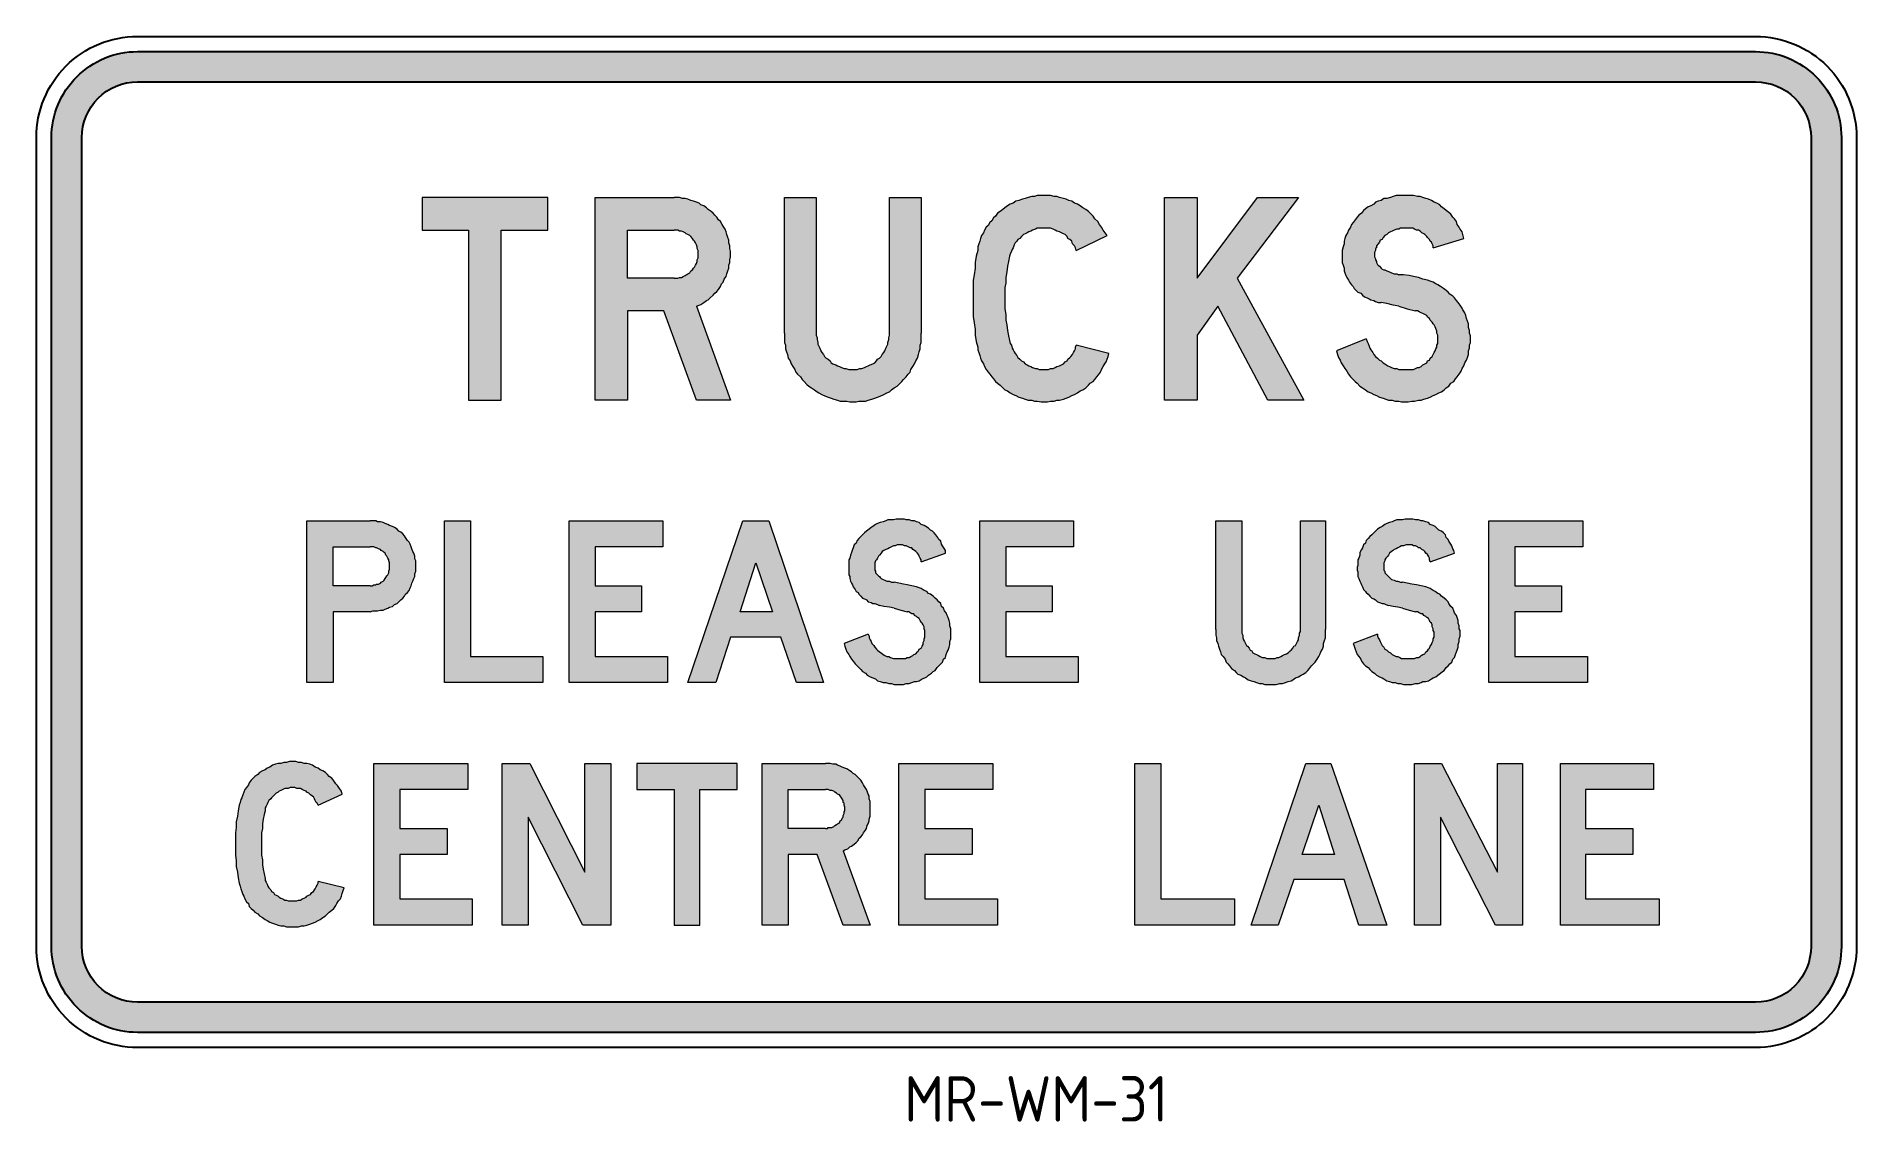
# Model space of a CAD drawing. Extents: x 139 to 259, y 153 to 225.
import ezdxf

# ---------------------------------------------------------------- set-up
doc = ezdxf.new("R2010")
doc.units = 0
doc.header["$LTSCALE"] = 12
doc.header["$MEASUREMENT"] = 0
doc.layers.get('0').update_dxf_attribs({"linetype": 'CONTINUOUS'})
for name, color, linetype in [('L25', 1, 'CONTINUOUS'), ('L35', 3, 'CONTINUOUS'), ('T25', 1, 'CONTINUOUS')]:
    doc.layers.add(name, color=color, linetype=linetype)
doc.styles.add('ISO', font='iso')

msp = doc.modelspace()

# ---------------------------------------------------------------- texts
at = {"layer": 'T25', "color": 3, "style": 'ISO'}
msp.add_text('MR-WM-31', height=3, dxfattribs=at).set_placement((195.9, 153.32))

# ---------------------------------------------------------------- hatches: boundary and pattern name
at = {"layer": 'L25'}
h = msp.add_hatch(color=256, dxfattribs=at)
edge = h.paths.add_edge_path()
edge.add_line((139.68, 164.87), (139.68, 218.2))
edge.add_arc((145.35, 218.2), 5.67, 90, 180, ccw=False)
edge.add_line((145.35, 223.87), (252.02, 223.87))
edge.add_arc((252.02, 218.2), 5.67, 0, 90, ccw=False)
edge.add_line((257.68, 218.2), (257.68, 164.87))
edge.add_arc((252.02, 164.87), 5.67, -90, 0, ccw=False)
edge.add_line((252.02, 159.2), (145.35, 159.2))
edge.add_arc((145.35, 164.87), 5.67, 180, 270, ccw=False)
edge = h.paths.add_edge_path(flags=16)
edge.add_line((141.68, 164.87), (141.68, 218.2))
edge.add_arc((145.35, 218.2), 3.67, 90, 180, ccw=False)
edge.add_line((145.35, 221.87), (252.02, 221.87))
edge.add_arc((252.02, 218.2), 3.67, 0, 90, ccw=False)
edge.add_line((255.68, 218.2), (255.68, 164.87))
edge.add_arc((252.02, 164.87), 3.67, -90, 0, ccw=False)
edge.add_line((252.02, 161.2), (145.35, 161.2))
edge.add_arc((145.35, 164.87), 3.67, 180, 270, ccw=False)
h = msp.add_hatch(color=256, dxfattribs=at)
h.paths.add_polyline_path([(164.12, 214.25), (164.12, 212.1), (167.18, 212.1), (167.18, 200.89), (169.32, 200.89), (169.32, 212.1), (172.39, 212.1), (172.39, 214.25)])
h.paths.add_polyline_path([(213.06, 214.25), (215.21, 214.25), (215.21, 208.92), (219.19, 214.25), (221.89, 214.25), (217.84, 208.92), (222.25, 200.89), (219.86, 200.89), (216.56, 207.08), (215.21, 205.18), (215.21, 200.89), (213.06, 200.89)])
h.paths.add_polyline_path([(180.72, 208.92), (177.65, 208.92), (177.65, 212.1), (180.72, 212.1), (180.84, 212.1), (180.96, 212.1), (181.09, 212.04), (181.21, 212.04), (181.33, 211.98), (181.45, 211.92), (181.51, 211.86), (181.64, 211.8), (181.76, 211.74), (181.82, 211.68), (181.94, 211.55), (182, 211.43), (182.07, 211.37), (182.13, 211.25), (182.19, 211.12), (182.25, 211), (182.25, 210.88), (182.31, 210.76), (182.31, 210.63), (182.31, 210.51), (182.31, 210.39), (182.31, 210.27), (182.25, 210.14), (182.25, 210.02), (182.19, 209.9), (182.13, 209.78), (182.07, 209.65), (182, 209.59), (181.94, 209.47), (181.82, 209.41), (181.76, 209.29), (181.64, 209.22), (181.51, 209.16), (181.45, 209.1), (181.33, 209.04), (181.21, 208.98), (181.09, 208.98), (180.96, 208.92), (180.84, 208.92)], flags=16)
h.paths.add_polyline_path([(182.19, 207.08), (184.45, 200.89), (182.19, 200.89), (180.04, 206.77), (177.65, 206.77), (177.65, 200.89), (175.51, 200.89), (175.51, 214.25), (180.72, 214.25), (180.9, 214.25), (181.09, 214.25), (181.27, 214.19), (181.45, 214.19), (181.64, 214.13), (181.82, 214.06), (182, 214), (182.19, 213.94), (182.37, 213.88), (182.49, 213.76), (182.68, 213.7), (182.86, 213.57), (182.98, 213.45), (183.17, 213.33), (183.29, 213.21), (183.41, 213.08), (183.54, 212.96), (183.66, 212.78), (183.78, 212.66), (183.9, 212.47), (183.96, 212.35), (184.09, 212.17), (184.15, 211.98), (184.21, 211.8), (184.27, 211.61), (184.33, 211.43), (184.33, 211.25), (184.39, 211.06), (184.39, 210.88), (184.45, 210.7), (184.45, 210.51), (184.45, 210.33), (184.39, 210.14), (184.39, 209.96), (184.33, 209.78), (184.33, 209.59), (184.27, 209.41), (184.21, 209.22), (184.15, 209.04), (184.03, 208.86), (183.96, 208.67), (183.84, 208.55), (183.78, 208.37), (183.66, 208.18), (183.54, 208.06), (183.41, 207.94), (183.29, 207.82), (183.11, 207.63), (182.98, 207.51), (182.86, 207.45), (182.68, 207.33), (182.49, 207.2), (182.37, 207.14)])
h.paths.add_polyline_path([(188.01, 205.3), (188.01, 214.25), (190.09, 214.25), (190.09, 205.3), (190.09, 205.18), (190.15, 205), (190.15, 204.88), (190.21, 204.69), (190.21, 204.57), (190.27, 204.45), (190.34, 204.32), (190.4, 204.14), (190.46, 204.02), (190.58, 203.9), (190.64, 203.77), (190.76, 203.65), (190.89, 203.59), (191.01, 203.47), (191.07, 203.34), (191.19, 203.28), (191.38, 203.22), (191.5, 203.16), (191.62, 203.1), (191.75, 203.04), (191.93, 202.98), (192.05, 202.98), (192.24, 202.91), (192.36, 202.91), (192.54, 202.91), (192.66, 202.91), (192.79, 202.91), (192.97, 202.98), (193.09, 202.98), (193.28, 203.04), (193.4, 203.1), (193.52, 203.16), (193.64, 203.22), (193.83, 203.28), (193.95, 203.34), (194.07, 203.47), (194.13, 203.59), (194.26, 203.65), (194.38, 203.77), (194.44, 203.9), (194.56, 204.02), (194.62, 204.14), (194.69, 204.32), (194.75, 204.45), (194.81, 204.57), (194.81, 204.69), (194.87, 204.88), (194.87, 205), (194.93, 205.18), (194.93, 205.3), (194.93, 214.25), (197.01, 214.25), (197.01, 205.3), (197.01, 205.12), (197.01, 204.88), (197.01, 204.69), (196.95, 204.51), (196.95, 204.26), (196.89, 204.08), (196.83, 203.9), (196.77, 203.65), (196.65, 203.47), (196.58, 203.28), (196.46, 203.1), (196.34, 202.91), (196.28, 202.73), (196.16, 202.61), (196.03, 202.42), (195.85, 202.24), (195.73, 202.12), (195.54, 201.93), (195.42, 201.81), (195.24, 201.69), (195.05, 201.57), (194.93, 201.44), (194.75, 201.38), (194.56, 201.26), (194.32, 201.14), (194.13, 201.08), (193.95, 201.02), (193.77, 200.95), (193.52, 200.89), (193.34, 200.83), (193.15, 200.83), (192.91, 200.83), (192.73, 200.77), (192.54, 200.77), (192.3, 200.77), (192.11, 200.83), (191.87, 200.83), (191.68, 200.83), (191.5, 200.89), (191.25, 200.95), (191.07, 201.02), (190.89, 201.08), (190.7, 201.14), (190.46, 201.26), (190.27, 201.38), (190.15, 201.44), (189.97, 201.57), (189.78, 201.69), (189.6, 201.81), (189.48, 201.93), (189.29, 202.12), (189.17, 202.24), (189.05, 202.42), (188.87, 202.61), (188.74, 202.73), (188.68, 202.91), (188.56, 203.1), (188.44, 203.28), (188.38, 203.47), (188.25, 203.65), (188.19, 203.9), (188.13, 204.08), (188.07, 204.26), (188.07, 204.51), (188.01, 204.69), (188.01, 204.88), (188.01, 205.12)])
h.paths.add_polyline_path([(205.1, 214.37), (204.92, 214.37), (204.67, 214.37), (204.49, 214.31), (204.3, 214.31), (204.06, 214.25), (203.87, 214.19), (203.69, 214.13), (203.45, 214.06), (203.26, 214), (203.08, 213.88), (202.89, 213.82), (202.71, 213.7), (202.53, 213.57), (202.4, 213.45), (202.22, 213.33), (202.04, 213.21), (201.91, 213.02), (201.79, 212.9), (201.67, 212.72), (201.55, 212.59), (201.42, 212.41), (201.3, 212.29), (201.18, 212.1), (201.12, 211.92), (201, 211.74), (200.93, 211.55), (200.87, 211.37), (200.81, 211.19), (200.75, 211), (200.75, 210.76), (200.63, 210.39), (200.57, 209.96), (200.57, 209.59), (200.51, 209.16), (200.44, 208.8), (200.44, 208.37), (200.44, 208), (200.44, 207.57), (200.44, 207.2), (200.44, 206.77), (200.44, 206.41), (200.51, 205.98), (200.57, 205.55), (200.57, 205.18), (200.63, 204.75), (200.75, 204.39), (200.75, 204.2), (200.81, 204.02), (200.87, 203.83), (200.93, 203.65), (201, 203.47), (201.12, 203.28), (201.18, 203.1), (201.3, 202.91), (201.42, 202.73), (201.55, 202.61), (201.67, 202.42), (201.79, 202.3), (201.91, 202.12), (202.04, 202), (202.22, 201.87), (202.4, 201.69), (202.53, 201.57), (202.71, 201.51), (202.89, 201.38), (203.08, 201.26), (203.26, 201.2), (203.45, 201.08), (203.69, 201.02), (203.87, 200.95), (204.06, 200.89), (204.3, 200.89), (204.49, 200.83), (204.67, 200.83), (204.92, 200.77), (205.1, 200.77), (205.35, 200.77), (205.53, 200.83), (205.77, 200.83), (205.96, 200.89), (206.14, 200.89), (206.39, 200.95), (206.57, 201.02), (206.75, 201.08), (206.94, 201.2), (207.12, 201.26), (207.31, 201.38), (207.49, 201.51), (207.67, 201.57), (207.86, 201.69), (208.04, 201.87), (208.16, 202), (208.35, 202.12), (208.47, 202.24), (208.59, 202.42), (208.71, 202.55), (208.84, 202.73), (208.9, 202.91), (209.02, 203.1), (209.08, 203.22), (209.2, 203.41), (209.27, 203.59), (209.33, 203.77), (209.39, 203.96), (207.24, 204.51), (207.18, 204.39), (207.18, 204.26), (207.12, 204.14), (207.06, 204.02), (207, 203.9), (206.88, 203.77), (206.82, 203.71), (206.69, 203.59), (206.63, 203.47), (206.51, 203.41), (206.39, 203.28), (206.26, 203.22), (206.14, 203.16), (205.96, 203.1), (205.84, 203.04), (205.71, 202.98), (205.53, 202.98), (205.41, 202.91), (205.28, 202.91), (205.1, 202.91), (204.98, 202.91), (204.79, 202.91), (204.67, 202.98), (204.55, 202.98), (204.36, 203.04), (204.24, 203.1), (204.12, 203.16), (204, 203.22), (203.87, 203.28), (203.75, 203.41), (203.63, 203.47), (203.51, 203.59), (203.38, 203.71), (203.32, 203.83), (203.2, 203.96), (203.14, 204.08), (203.08, 204.2), (203.02, 204.32), (202.96, 204.51), (202.89, 204.63), (202.83, 204.81), (202.77, 205.12), (202.71, 205.49), (202.65, 205.86), (202.59, 206.16), (202.59, 206.53), (202.53, 206.9), (202.53, 207.2), (202.53, 207.57), (202.53, 207.94), (202.53, 208.31), (202.59, 208.61), (202.59, 208.98), (202.65, 209.35), (202.71, 209.72), (202.77, 210.02), (202.83, 210.39), (202.89, 210.51), (202.96, 210.7), (203.02, 210.82), (203.08, 210.94), (203.14, 211.12), (203.2, 211.25), (203.32, 211.37), (203.38, 211.49), (203.51, 211.55), (203.63, 211.68), (203.75, 211.8), (203.87, 211.86), (204, 211.92), (204.12, 211.98), (204.24, 212.04), (204.36, 212.1), (204.55, 212.17), (204.67, 212.23), (204.79, 212.23), (204.98, 212.23), (205.1, 212.23), (205.28, 212.23), (205.41, 212.23), (205.53, 212.23), (205.71, 212.17), (205.84, 212.1), (205.96, 212.04), (206.14, 211.98), (206.26, 211.92), (206.39, 211.86), (206.51, 211.8), (206.63, 211.68), (206.69, 211.55), (206.82, 211.49), (206.94, 211.37), (207, 211.19), (207.12, 211.06), (207.18, 210.94), (207.24, 210.76), (209.27, 211.74), (209.14, 211.92), (209.02, 212.1), (208.9, 212.29), (208.78, 212.47), (208.65, 212.66), (208.47, 212.84), (208.35, 213.02), (208.16, 213.21), (208.04, 213.33), (207.86, 213.45), (207.67, 213.57), (207.49, 213.7), (207.31, 213.82), (207.12, 213.88), (206.94, 214), (206.75, 214.06), (206.57, 214.13), (206.39, 214.19), (206.14, 214.25), (205.96, 214.31), (205.77, 214.31), (205.53, 214.37), (205.35, 214.37)])
h.paths.add_polyline_path([(230.77, 210.94), (232.79, 211.55), (232.73, 211.8), (232.67, 211.98), (232.55, 212.17), (232.48, 212.29), (232.36, 212.47), (232.3, 212.66), (232.18, 212.84), (232.06, 212.96), (231.93, 213.15), (231.81, 213.27), (231.63, 213.39), (231.5, 213.51), (231.32, 213.64), (231.2, 213.76), (231.01, 213.88), (230.83, 213.94), (230.65, 214.06), (230.46, 214.13), (230.28, 214.19), (230.09, 214.25), (229.91, 214.31), (229.73, 214.31), (229.48, 214.37), (229.3, 214.37), (229.11, 214.37), (228.93, 214.37), (228.75, 214.37), (228.5, 214.37), (228.32, 214.37), (228.13, 214.31), (227.95, 214.25), (227.71, 214.19), (227.52, 214.19), (227.34, 214.06), (227.15, 214), (226.97, 213.94), (226.85, 213.82), (226.66, 213.7), (226.48, 213.64), (226.3, 213.51), (226.17, 213.39), (226.05, 213.21), (225.87, 213.08), (225.75, 212.96), (225.62, 212.78), (225.5, 212.59), (225.38, 212.47), (225.32, 212.29), (225.19, 212.1), (225.13, 211.92), (225.01, 211.74), (224.95, 211.55), (224.89, 211.37), (224.89, 211.19), (224.83, 211), (224.77, 210.76), (224.77, 210.63), (224.77, 210.45), (224.77, 210.27), (224.77, 210.08), (224.77, 209.96), (224.83, 209.78), (224.89, 209.59), (224.89, 209.41), (224.95, 209.29), (225.01, 209.1), (225.07, 208.98), (225.19, 208.8), (225.26, 208.67), (225.38, 208.49), (225.5, 208.37), (225.56, 208.24), (225.68, 208.12), (225.81, 208), (225.99, 207.94), (226.11, 207.82), (226.24, 207.69), (226.42, 207.63), (226.54, 207.57), (226.66, 207.51), (226.85, 207.45), (226.97, 207.39), (227.15, 207.33), (227.34, 207.33), (227.71, 207.26), (228.13, 207.14), (228.5, 207.08), (229.05, 206.9), (229.6, 206.77), (229.73, 206.77), (229.85, 206.71), (229.97, 206.65), (230.09, 206.59), (230.22, 206.53), (230.34, 206.47), (230.4, 206.35), (230.52, 206.28), (230.58, 206.16), (230.71, 206.04), (230.77, 205.92), (230.83, 205.86), (230.89, 205.73), (230.95, 205.61), (231.01, 205.43), (231.01, 205.3), (231.07, 205.18), (231.07, 205.06), (231.07, 204.94), (231.07, 204.81), (231.07, 204.63), (231.01, 204.51), (231.01, 204.39), (230.95, 204.26), (230.89, 204.14), (230.83, 204.02), (230.77, 203.9), (230.71, 203.77), (230.58, 203.65), (230.52, 203.53), (230.4, 203.47), (230.34, 203.34), (230.22, 203.28), (230.09, 203.22), (229.97, 203.1), (229.85, 203.04), (229.73, 203.04), (229.6, 202.98), (229.48, 202.91), (229.3, 202.91), (229.18, 202.91), (228.99, 202.91), (228.81, 202.91), (228.69, 202.91), (228.5, 202.91), (228.38, 202.98), (228.2, 202.98), (228.01, 203.04), (227.89, 203.1), (227.77, 203.16), (227.58, 203.28), (227.46, 203.34), (227.34, 203.47), (227.22, 203.53), (227.09, 203.65), (226.97, 203.77), (226.85, 203.9), (226.79, 204.02), (226.66, 204.2), (226.6, 204.32), (226.54, 204.45), (226.48, 204.63), (226.42, 204.75), (226.36, 204.94), (224.4, 204.14), (224.46, 203.9), (224.52, 203.71), (224.64, 203.53), (224.7, 203.34), (224.83, 203.16), (224.95, 202.98), (225.07, 202.79), (225.19, 202.61), (225.32, 202.42), (225.44, 202.3), (225.62, 202.12), (225.75, 202), (225.93, 201.81), (226.11, 201.69), (226.3, 201.57), (226.48, 201.44), (226.66, 201.38), (226.85, 201.26), (227.03, 201.2), (227.22, 201.08), (227.46, 201.02), (227.64, 200.95), (227.83, 200.89), (228.07, 200.89), (228.26, 200.83), (228.5, 200.83), (228.69, 200.77), (228.93, 200.77), (229.11, 200.77), (229.36, 200.83), (229.54, 200.83), (229.79, 200.89), (229.97, 200.89), (230.16, 200.95), (230.4, 201.02), (230.58, 201.08), (230.77, 201.2), (230.95, 201.26), (231.14, 201.38), (231.32, 201.44), (231.5, 201.57), (231.63, 201.69), (231.81, 201.81), (231.93, 202), (232.12, 202.12), (232.24, 202.3), (232.36, 202.42), (232.48, 202.61), (232.61, 202.79), (232.67, 202.98), (232.79, 203.16), (232.85, 203.34), (232.97, 203.53), (233.04, 203.71), (233.1, 203.9), (233.1, 204.14), (233.16, 204.32), (233.16, 204.51), (233.22, 204.69), (233.22, 204.94), (233.22, 205.12), (233.16, 205.3), (233.16, 205.49), (233.1, 205.67), (233.1, 205.92), (233.04, 206.1), (232.97, 206.28), (232.91, 206.47), (232.85, 206.65), (232.73, 206.84), (232.67, 206.96), (232.55, 207.14), (232.42, 207.33), (232.3, 207.45), (232.18, 207.63), (232.06, 207.75), (231.87, 207.88), (231.75, 208), (231.63, 208.12), (231.44, 208.24), (231.26, 208.37), (231.07, 208.49), (230.95, 208.55), (230.77, 208.67), (230.58, 208.73), (230.4, 208.8), (230.09, 208.86), (229.79, 208.98), (229.48, 209.04), (229.18, 209.1), (228.81, 209.16), (228.5, 209.16), (228.38, 209.22), (228.2, 209.22), (228.01, 209.29), (227.89, 209.35), (227.71, 209.41), (227.58, 209.47), (227.52, 209.47), (227.4, 209.53), (227.34, 209.59), (227.22, 209.72), (227.15, 209.78), (227.09, 209.84), (227.03, 209.96), (227.03, 210.02), (226.97, 210.14), (226.97, 210.21), (226.91, 210.33), (226.91, 210.45), (226.91, 210.57), (226.91, 210.63), (226.97, 210.76), (226.97, 210.88), (227.03, 210.94), (227.03, 211.06), (227.15, 211.19), (227.22, 211.31), (227.28, 211.43), (227.4, 211.49), (227.46, 211.61), (227.58, 211.74), (227.71, 211.8), (227.83, 211.92), (227.95, 211.98), (228.07, 212.04), (228.2, 212.1), (228.38, 212.17), (228.5, 212.17), (228.62, 212.23), (228.75, 212.23), (228.93, 212.23), (229.05, 212.23), (229.18, 212.23), (229.3, 212.23), (229.42, 212.23), (229.54, 212.17), (229.67, 212.1), (229.79, 212.1), (229.91, 212.04), (230.03, 211.92), (230.16, 211.86), (230.22, 211.8), (230.34, 211.68), (230.4, 211.61), (230.52, 211.49), (230.58, 211.37), (230.65, 211.31), (230.71, 211.19), (230.77, 211.06)])
h = msp.add_hatch(color=256, dxfattribs=at)
h.paths.add_polyline_path([(234.44, 192.93), (240.63, 192.93), (240.63, 191.21), (236.16, 191.21), (236.16, 188.64), (239.22, 188.64), (239.22, 186.93), (236.16, 186.93), (236.16, 183.99), (240.94, 183.99), (240.94, 182.27), (234.44, 182.27)])
h.paths.add_polyline_path([(165.59, 192.93), (167.3, 192.93), (167.3, 183.99), (172.08, 183.99), (172.08, 182.27), (165.59, 182.27)])
h.paths.add_polyline_path([(173.8, 192.93), (179.98, 192.93), (179.98, 191.21), (175.51, 191.21), (175.51, 188.64), (178.57, 188.64), (178.57, 186.93), (175.51, 186.93), (175.51, 183.99), (180.29, 183.99), (180.29, 182.27), (173.8, 182.27)])
h.paths.add_polyline_path([(187.21, 186.93), (185.07, 186.93), (186.11, 190.17)], flags=16)
h.paths.add_polyline_path([(181.64, 182.27), (185.25, 192.93), (186.97, 192.93), (190.58, 182.27), (188.8, 182.27), (187.76, 185.27), (184.45, 185.27), (183.47, 182.27)])
h.paths.add_polyline_path([(200.87, 192.93), (207.06, 192.93), (207.06, 191.21), (202.59, 191.21), (202.59, 188.64), (205.65, 188.64), (205.65, 186.93), (202.59, 186.93), (202.59, 183.99), (207.37, 183.99), (207.37, 182.27), (200.87, 182.27)])
h.paths.add_polyline_path([(216.43, 192.93), (218.15, 192.93), (218.15, 185.76), (218.15, 185.64), (218.15, 185.52), (218.21, 185.39), (218.21, 185.21), (218.27, 185.09), (218.33, 184.97), (218.39, 184.84), (218.46, 184.72), (218.52, 184.66), (218.64, 184.54), (218.7, 184.41), (218.82, 184.35), (218.88, 184.23), (219.01, 184.17), (219.13, 184.11), (219.25, 184.05), (219.37, 183.99), (219.5, 183.92), (219.68, 183.92), (219.8, 183.86), (219.93, 183.86), (220.05, 183.86), (220.23, 183.86), (220.35, 183.86), (220.48, 183.92), (220.6, 183.92), (220.72, 183.99), (220.84, 184.05), (220.97, 184.11), (221.09, 184.17), (221.21, 184.23), (221.33, 184.35), (221.4, 184.41), (221.52, 184.54), (221.58, 184.66), (221.7, 184.72), (221.76, 184.84), (221.82, 184.97), (221.89, 185.09), (221.89, 185.21), (221.95, 185.39), (221.95, 185.52), (222.01, 185.64), (222.01, 185.76), (222.01, 192.93), (223.66, 192.93), (223.66, 185.76), (223.66, 185.58), (223.66, 185.39), (223.66, 185.21), (223.6, 185.03), (223.54, 184.84), (223.54, 184.66), (223.48, 184.48), (223.36, 184.29), (223.29, 184.11), (223.23, 183.99), (223.11, 183.8), (222.99, 183.62), (222.87, 183.5), (222.74, 183.37), (222.62, 183.19), (222.5, 183.07), (222.38, 182.94), (222.19, 182.82), (222.07, 182.76), (221.89, 182.64), (221.7, 182.58), (221.52, 182.45), (221.4, 182.39), (221.21, 182.33), (221.03, 182.27), (220.84, 182.21), (220.66, 182.21), (220.42, 182.15), (220.23, 182.15), (220.05, 182.15), (219.86, 182.15), (219.68, 182.15), (219.5, 182.21), (219.31, 182.21), (219.13, 182.27), (218.95, 182.33), (218.76, 182.39), (218.58, 182.45), (218.39, 182.58), (218.27, 182.64), (218.09, 182.76), (217.9, 182.82), (217.78, 182.94), (217.66, 183.07), (217.47, 183.19), (217.35, 183.37), (217.23, 183.5), (217.11, 183.62), (217.05, 183.8), (216.92, 183.99), (216.8, 184.11), (216.74, 184.29), (216.68, 184.48), (216.62, 184.66), (216.56, 184.84), (216.49, 185.03), (216.49, 185.21), (216.43, 185.39), (216.43, 185.58), (216.43, 185.76)])
h.paths.add_polyline_path([(230.58, 190.23), (232.18, 190.79), (232.12, 190.97), (232.06, 191.09), (231.99, 191.28), (231.93, 191.4), (231.81, 191.58), (231.75, 191.7), (231.63, 191.83), (231.57, 192.01), (231.44, 192.13), (231.32, 192.26), (231.14, 192.32), (231.01, 192.44), (230.89, 192.56), (230.77, 192.62), (230.58, 192.68), (230.46, 192.81), (230.28, 192.87), (230.09, 192.93), (229.97, 192.93), (229.79, 192.99), (229.6, 192.99), (229.42, 193.05), (229.24, 193.05), (229.11, 193.05), (228.93, 193.05), (228.75, 192.99), (228.56, 192.99), (228.38, 192.99), (228.2, 192.93), (228.07, 192.87), (227.89, 192.81), (227.71, 192.75), (227.58, 192.68), (227.4, 192.56), (227.28, 192.5), (227.09, 192.38), (226.97, 192.26), (226.85, 192.13), (226.73, 192.01), (226.6, 191.89), (226.48, 191.77), (226.36, 191.64), (226.3, 191.46), (226.17, 191.34), (226.11, 191.15), (226.05, 191.03), (225.93, 190.85), (225.93, 190.66), (225.87, 190.48), (225.81, 190.36), (225.81, 190.17), (225.81, 189.99), (225.75, 189.87), (225.75, 189.68), (225.81, 189.56), (225.81, 189.38), (225.81, 189.25), (225.87, 189.13), (225.93, 188.95), (225.99, 188.82), (226.05, 188.7), (226.11, 188.58), (226.17, 188.4), (226.3, 188.27), (226.36, 188.21), (226.48, 188.09), (226.6, 187.97), (226.73, 187.84), (226.85, 187.78), (226.97, 187.72), (227.09, 187.6), (227.22, 187.54), (227.4, 187.48), (227.52, 187.48), (227.64, 187.42), (227.83, 187.35), (228.13, 187.29), (228.44, 187.23), (228.75, 187.17), (229.18, 187.05), (229.6, 186.93), (229.73, 186.93), (229.85, 186.86), (229.97, 186.8), (230.09, 186.8), (230.16, 186.68), (230.28, 186.62), (230.34, 186.56), (230.46, 186.5), (230.52, 186.37), (230.58, 186.25), (230.65, 186.19), (230.71, 186.07), (230.71, 185.95), (230.77, 185.82), (230.77, 185.7), (230.83, 185.58), (230.83, 185.52), (230.83, 185.39), (230.83, 185.27), (230.77, 185.15), (230.77, 185.03), (230.71, 184.9), (230.65, 184.78), (230.58, 184.66), (230.52, 184.54), (230.46, 184.48), (230.4, 184.35), (230.28, 184.29), (230.22, 184.17), (230.09, 184.11), (229.97, 184.05), (229.91, 183.99), (229.79, 183.92), (229.67, 183.92), (229.54, 183.86), (229.42, 183.86), (229.3, 183.86), (229.11, 183.86), (228.99, 183.86), (228.87, 183.86), (228.69, 183.86), (228.56, 183.92), (228.44, 183.99), (228.32, 183.99), (228.2, 184.05), (228.07, 184.11), (227.95, 184.23), (227.83, 184.29), (227.71, 184.41), (227.58, 184.48), (227.52, 184.6), (227.4, 184.72), (227.34, 184.84), (227.28, 184.97), (227.22, 185.09), (227.15, 185.21), (227.09, 185.33), (227.09, 185.46), (225.5, 184.84), (225.56, 184.66), (225.62, 184.48), (225.68, 184.29), (225.75, 184.11), (225.87, 183.99), (225.99, 183.8), (226.05, 183.68), (226.17, 183.5), (226.3, 183.37), (226.48, 183.25), (226.6, 183.13), (226.73, 183), (226.91, 182.88), (227.03, 182.76), (227.22, 182.64), (227.4, 182.58), (227.52, 182.51), (227.71, 182.39), (227.89, 182.33), (228.07, 182.27), (228.26, 182.27), (228.44, 182.21), (228.62, 182.21), (228.81, 182.15), (228.99, 182.15), (229.18, 182.15), (229.36, 182.15), (229.6, 182.21), (229.79, 182.21), (229.97, 182.27), (230.09, 182.33), (230.28, 182.33), (230.46, 182.39), (230.65, 182.51), (230.77, 182.58), (230.95, 182.64), (231.07, 182.76), (231.26, 182.88), (231.38, 183), (231.5, 183.07), (231.63, 183.25), (231.75, 183.37), (231.87, 183.5), (231.99, 183.62), (232.06, 183.8), (232.18, 183.92), (232.24, 184.11), (232.3, 184.29), (232.36, 184.41), (232.42, 184.6), (232.42, 184.78), (232.48, 184.97), (232.48, 185.15), (232.55, 185.33), (232.55, 185.52), (232.55, 185.7), (232.48, 185.82), (232.48, 186.01), (232.42, 186.19), (232.42, 186.37), (232.36, 186.56), (232.3, 186.68), (232.18, 186.86), (232.12, 186.99), (232.06, 187.17), (231.93, 187.29), (231.81, 187.48), (231.75, 187.6), (231.63, 187.72), (231.5, 187.84), (231.32, 187.97), (231.2, 188.09), (231.07, 188.15), (230.89, 188.27), (230.77, 188.33), (230.58, 188.46), (230.46, 188.52), (230.28, 188.58), (229.97, 188.64), (229.67, 188.7), (229.36, 188.76), (229.05, 188.82), (228.75, 188.89), (228.62, 188.89), (228.44, 188.95), (228.32, 188.95), (228.2, 189.01), (228.01, 189.07), (227.95, 189.13), (227.89, 189.19), (227.83, 189.25), (227.77, 189.31), (227.71, 189.38), (227.64, 189.44), (227.58, 189.5), (227.58, 189.62), (227.52, 189.68), (227.52, 189.74), (227.52, 189.87), (227.52, 189.93), (227.52, 190.05), (227.52, 190.11), (227.52, 190.17), (227.58, 190.3), (227.58, 190.36), (227.64, 190.48), (227.77, 190.6), (227.83, 190.66), (227.89, 190.79), (228.01, 190.91), (228.13, 190.97), (228.2, 191.03), (228.32, 191.09), (228.44, 191.15), (228.56, 191.21), (228.69, 191.28), (228.81, 191.28), (228.99, 191.34), (229.11, 191.34), (229.24, 191.34), (229.36, 191.34), (229.48, 191.28), (229.6, 191.28), (229.73, 191.21), (229.79, 191.15), (229.91, 191.15), (230.03, 191.03), (230.16, 190.97), (230.22, 190.91), (230.28, 190.79), (230.4, 190.72), (230.46, 190.6), (230.52, 190.48), (230.52, 190.36)])
h.paths.add_polyline_path([(160.69, 188.64), (158.24, 188.64), (158.24, 191.21), (160.69, 191.21), (160.81, 191.21), (160.93, 191.21), (161.05, 191.15), (161.11, 191.15), (161.24, 191.09), (161.36, 191.03), (161.42, 190.97), (161.54, 190.91), (161.6, 190.85), (161.67, 190.79), (161.73, 190.66), (161.79, 190.6), (161.85, 190.48), (161.91, 190.36), (161.91, 190.3), (161.97, 190.17), (161.97, 190.05), (161.97, 189.93), (161.97, 189.81), (161.97, 189.74), (161.91, 189.62), (161.91, 189.5), (161.85, 189.38), (161.79, 189.31), (161.73, 189.19), (161.67, 189.13), (161.6, 189.01), (161.54, 188.95), (161.42, 188.89), (161.36, 188.82), (161.24, 188.76), (161.11, 188.76), (161.05, 188.7), (160.93, 188.7), (160.81, 188.64)], flags=16)
h.paths.add_polyline_path([(160.69, 186.93), (158.24, 186.93), (158.24, 182.27), (156.52, 182.27), (156.52, 192.93), (160.69, 192.93), (160.87, 192.93), (161.05, 192.93), (161.18, 192.87), (161.36, 192.87), (161.54, 192.81), (161.67, 192.75), (161.85, 192.68), (161.97, 192.62), (162.16, 192.56), (162.28, 192.5), (162.46, 192.38), (162.58, 192.26), (162.71, 192.19), (162.83, 192.07), (162.95, 191.95), (163.01, 191.83), (163.14, 191.64), (163.26, 191.52), (163.32, 191.4), (163.38, 191.21), (163.44, 191.09), (163.5, 190.91), (163.56, 190.79), (163.63, 190.6), (163.63, 190.42), (163.69, 190.3), (163.69, 190.11), (163.69, 189.93), (163.69, 189.74), (163.69, 189.62), (163.63, 189.44), (163.63, 189.25), (163.56, 189.13), (163.5, 188.95), (163.44, 188.82), (163.38, 188.64), (163.32, 188.52), (163.26, 188.33), (163.14, 188.21), (163.01, 188.09), (162.95, 187.97), (162.83, 187.84), (162.71, 187.72), (162.58, 187.6), (162.46, 187.48), (162.28, 187.42), (162.16, 187.29), (161.97, 187.23), (161.85, 187.17), (161.67, 187.11), (161.54, 187.05), (161.36, 187.05), (161.18, 186.99), (161.05, 186.99), (160.87, 186.99)])
h.paths.add_polyline_path([(197.01, 190.23), (198.61, 190.79), (198.61, 190.97), (198.55, 191.09), (198.42, 191.28), (198.36, 191.4), (198.3, 191.58), (198.18, 191.7), (198.12, 191.83), (197.99, 192.01), (197.87, 192.13), (197.75, 192.26), (197.63, 192.32), (197.5, 192.44), (197.32, 192.56), (197.2, 192.62), (197.01, 192.68), (196.89, 192.81), (196.71, 192.87), (196.58, 192.93), (196.4, 192.93), (196.22, 192.99), (196.03, 192.99), (195.91, 193.05), (195.73, 193.05), (195.54, 193.05), (195.36, 193.05), (195.18, 192.99), (194.99, 192.99), (194.81, 192.99), (194.69, 192.93), (194.5, 192.87), (194.32, 192.81), (194.13, 192.75), (194.01, 192.68), (193.83, 192.56), (193.71, 192.5), (193.58, 192.38), (193.4, 192.26), (193.28, 192.13), (193.15, 192.01), (193.03, 191.89), (192.91, 191.77), (192.79, 191.64), (192.73, 191.46), (192.6, 191.34), (192.54, 191.15), (192.48, 191.03), (192.42, 190.85), (192.36, 190.66), (192.3, 190.48), (192.24, 190.36), (192.24, 190.17), (192.24, 189.99), (192.24, 189.87), (192.24, 189.68), (192.24, 189.56), (192.24, 189.38), (192.3, 189.25), (192.3, 189.13), (192.36, 188.95), (192.42, 188.82), (192.48, 188.7), (192.54, 188.58), (192.66, 188.4), (192.73, 188.27), (192.85, 188.21), (192.91, 188.09), (193.03, 187.97), (193.15, 187.84), (193.28, 187.78), (193.4, 187.72), (193.52, 187.6), (193.71, 187.54), (193.83, 187.48), (193.95, 187.48), (194.13, 187.42), (194.26, 187.35), (194.56, 187.29), (194.93, 187.23), (195.24, 187.17), (195.67, 187.05), (196.09, 186.93), (196.22, 186.93), (196.28, 186.86), (196.4, 186.8), (196.52, 186.8), (196.58, 186.68), (196.71, 186.62), (196.77, 186.56), (196.89, 186.5), (196.95, 186.37), (197.01, 186.25), (197.07, 186.19), (197.14, 186.07), (197.2, 185.95), (197.2, 185.82), (197.26, 185.7), (197.26, 185.58), (197.26, 185.52), (197.26, 185.39), (197.26, 185.27), (197.2, 185.15), (197.2, 185.03), (197.14, 184.9), (197.14, 184.78), (197.07, 184.66), (197.01, 184.54), (196.89, 184.48), (196.83, 184.35), (196.77, 184.29), (196.65, 184.17), (196.52, 184.11), (196.46, 184.05), (196.34, 183.99), (196.22, 183.92), (196.09, 183.92), (195.97, 183.86), (195.85, 183.86), (195.73, 183.86), (195.6, 183.86), (195.42, 183.86), (195.3, 183.86), (195.18, 183.86), (194.99, 183.92), (194.87, 183.99), (194.75, 183.99), (194.62, 184.05), (194.5, 184.11), (194.38, 184.23), (194.26, 184.29), (194.13, 184.41), (194.07, 184.48), (193.95, 184.6), (193.89, 184.72), (193.77, 184.84), (193.71, 184.97), (193.64, 185.09), (193.58, 185.21), (193.58, 185.33), (193.52, 185.46), (191.93, 184.84), (191.99, 184.66), (192.05, 184.48), (192.11, 184.29), (192.24, 184.11), (192.3, 183.99), (192.42, 183.8), (192.54, 183.68), (192.66, 183.5), (192.79, 183.37), (192.91, 183.25), (193.03, 183.13), (193.15, 183), (193.34, 182.88), (193.46, 182.76), (193.64, 182.64), (193.83, 182.58), (194.01, 182.51), (194.13, 182.39), (194.32, 182.33), (194.5, 182.27), (194.69, 182.27), (194.87, 182.21), (195.05, 182.21), (195.24, 182.15), (195.48, 182.15), (195.67, 182.15), (195.85, 182.15), (196.03, 182.21), (196.22, 182.21), (196.4, 182.27), (196.58, 182.33), (196.71, 182.33), (196.89, 182.39), (197.07, 182.51), (197.26, 182.58), (197.38, 182.64), (197.5, 182.76), (197.69, 182.88), (197.81, 183), (197.93, 183.07), (198.06, 183.25), (198.18, 183.37), (198.3, 183.5), (198.42, 183.62), (198.48, 183.8), (198.61, 183.92), (198.67, 184.11), (198.73, 184.29), (198.79, 184.41), (198.85, 184.6), (198.91, 184.78), (198.91, 184.97), (198.97, 185.15), (198.97, 185.33), (198.97, 185.52), (198.97, 185.7), (198.97, 185.82), (198.91, 186.01), (198.91, 186.19), (198.85, 186.37), (198.79, 186.56), (198.73, 186.68), (198.67, 186.86), (198.55, 186.99), (198.48, 187.17), (198.36, 187.29), (198.3, 187.48), (198.18, 187.6), (198.06, 187.72), (197.93, 187.84), (197.81, 187.97), (197.63, 188.09), (197.5, 188.15), (197.38, 188.27), (197.2, 188.33), (197.01, 188.46), (196.89, 188.52), (196.71, 188.58), (196.4, 188.64), (196.09, 188.7), (195.85, 188.76), (195.54, 188.82), (195.24, 188.89), (195.05, 188.89), (194.93, 188.95), (194.75, 188.95), (194.62, 189.01), (194.5, 189.07), (194.38, 189.13), (194.32, 189.19), (194.26, 189.25), (194.2, 189.31), (194.13, 189.38), (194.07, 189.44), (194.01, 189.5), (194.01, 189.62), (193.95, 189.68), (193.95, 189.74), (193.95, 189.87), (193.95, 189.93), (193.95, 190.05), (193.95, 190.11), (193.95, 190.17), (194.01, 190.3), (194.07, 190.36), (194.13, 190.48), (194.2, 190.6), (194.26, 190.66), (194.38, 190.79), (194.44, 190.91), (194.56, 190.97), (194.69, 191.03), (194.81, 191.09), (194.93, 191.15), (195.05, 191.21), (195.18, 191.28), (195.3, 191.28), (195.42, 191.34), (195.54, 191.34), (195.67, 191.34), (195.79, 191.34), (195.91, 191.28), (196.03, 191.28), (196.16, 191.21), (196.28, 191.15), (196.4, 191.15), (196.46, 191.03), (196.58, 190.97), (196.65, 190.91), (196.77, 190.79), (196.83, 190.72), (196.89, 190.6), (196.95, 190.48), (197.01, 190.36)])
h = msp.add_hatch(color=256, dxfattribs=at)
h.paths.add_polyline_path([(211.1, 176.94), (212.82, 176.94), (212.82, 168), (217.66, 168), (217.66, 166.28), (211.1, 166.28)])
h.paths.add_polyline_path([(224.27, 170.94), (222.13, 170.94), (223.23, 174.18)], flags=16)
h.paths.add_polyline_path([(218.76, 166.28), (222.38, 176.94), (224.03, 176.94), (227.71, 166.28), (225.87, 166.28), (224.89, 169.28), (221.58, 169.28), (220.54, 166.28)])
h.paths.add_polyline_path([(229.54, 176.94), (231.32, 176.94), (235, 169.77), (235, 176.94), (236.65, 176.94), (236.65, 166.28), (234.87, 166.28), (231.26, 173.39), (231.26, 166.28), (229.54, 166.28)])
h.paths.add_polyline_path([(239.16, 176.94), (245.29, 176.94), (245.29, 175.22), (240.82, 175.22), (240.82, 172.65), (243.94, 172.65), (243.94, 170.94), (240.82, 170.94), (240.82, 168), (245.66, 168), (245.66, 166.28), (239.16, 166.28)])
h.paths.add_polyline_path([(160.93, 176.94), (167.12, 176.94), (167.12, 175.22), (162.65, 175.22), (162.65, 172.65), (165.77, 172.65), (165.77, 170.94), (162.65, 170.94), (162.65, 168), (167.42, 168), (167.42, 166.28), (160.93, 166.28)])
h.paths.add_polyline_path([(169.38, 176.94), (171.22, 176.94), (174.84, 169.77), (174.84, 176.94), (176.55, 176.94), (176.55, 166.28), (174.71, 166.28), (171.1, 173.39), (171.1, 166.28), (169.38, 166.28)])
h.paths.add_polyline_path([(178.27, 176.94), (178.27, 175.22), (180.72, 175.22), (180.72, 166.28), (182.43, 166.28), (182.43, 175.22), (184.88, 175.22), (184.88, 176.94)])
h.paths.add_polyline_path([(195.54, 176.94), (201.73, 176.94), (201.73, 175.22), (197.26, 175.22), (197.26, 172.65), (200.38, 172.65), (200.38, 170.94), (197.26, 170.94), (197.26, 168), (202.04, 168), (202.04, 166.28), (195.54, 166.28)])
h.paths.add_polyline_path([(155.54, 177.06), (155.36, 177.06), (155.17, 177), (154.99, 177), (154.8, 176.94), (154.62, 176.94), (154.44, 176.88), (154.25, 176.82), (154.07, 176.7), (153.89, 176.63), (153.76, 176.51), (153.58, 176.45), (153.4, 176.33), (153.27, 176.2), (153.09, 176.08), (152.97, 175.96), (152.84, 175.84), (152.72, 175.65), (152.66, 175.53), (152.54, 175.35), (152.42, 175.22), (152.35, 175.04), (152.29, 174.86), (152.23, 174.67), (152.17, 174.55), (152.11, 174.37), (152.05, 174.18), (151.99, 173.82), (151.93, 173.45), (151.86, 173.08), (151.86, 172.71), (151.8, 172.35), (151.8, 171.98), (151.8, 171.61), (151.8, 171.24), (151.8, 170.88), (151.86, 170.51), (151.86, 170.14), (151.93, 169.77), (151.99, 169.4), (152.05, 169.04), (152.11, 168.85), (152.17, 168.67), (152.23, 168.49), (152.29, 168.3), (152.35, 168.18), (152.42, 168), (152.54, 167.81), (152.66, 167.69), (152.72, 167.51), (152.84, 167.38), (152.97, 167.26), (153.09, 167.14), (153.27, 167.02), (153.4, 166.89), (153.58, 166.77), (153.76, 166.65), (153.89, 166.59), (154.07, 166.46), (154.25, 166.4), (154.44, 166.34), (154.62, 166.28), (154.8, 166.22), (154.99, 166.22), (155.17, 166.16), (155.36, 166.16), (155.54, 166.16), (155.78, 166.16), (155.97, 166.16), (156.15, 166.22), (156.34, 166.22), (156.52, 166.28), (156.7, 166.34), (156.89, 166.4), (157.07, 166.46), (157.25, 166.59), (157.38, 166.65), (157.56, 166.77), (157.74, 166.89), (157.87, 167.02), (157.99, 167.14), (158.17, 167.26), (158.3, 167.38), (158.42, 167.57), (158.48, 167.69), (158.6, 167.87), (158.73, 168), (158.79, 168.18), (158.85, 168.36), (158.91, 168.55), (158.97, 168.73), (157.25, 169.16), (157.25, 169.04), (157.19, 168.91), (157.13, 168.79), (157.07, 168.67), (157.01, 168.61), (156.95, 168.49), (156.83, 168.42), (156.76, 168.3), (156.64, 168.24), (156.52, 168.18), (156.46, 168.12), (156.34, 168.06), (156.21, 168), (156.09, 167.93), (155.97, 167.93), (155.85, 167.87), (155.72, 167.87), (155.54, 167.87), (155.42, 167.87), (155.29, 167.87), (155.17, 167.93), (155.05, 167.93), (154.93, 168), (154.8, 168.06), (154.68, 168.12), (154.62, 168.18), (154.5, 168.24), (154.38, 168.3), (154.31, 168.42), (154.19, 168.49), (154.13, 168.61), (154.01, 168.73), (153.95, 168.85), (153.89, 168.98), (153.82, 169.1), (153.76, 169.22), (153.76, 169.34), (153.7, 169.65), (153.64, 169.96), (153.58, 170.26), (153.58, 170.57), (153.52, 170.88), (153.52, 171.12), (153.52, 171.43), (153.52, 171.73), (153.52, 172.04), (153.52, 172.35), (153.58, 172.65), (153.58, 172.96), (153.64, 173.26), (153.7, 173.57), (153.76, 173.82), (153.76, 174), (153.82, 174.12), (153.89, 174.24), (153.95, 174.37), (154.01, 174.49), (154.13, 174.61), (154.19, 174.67), (154.31, 174.8), (154.38, 174.86), (154.5, 174.98), (154.62, 175.04), (154.68, 175.1), (154.8, 175.16), (154.93, 175.22), (155.05, 175.29), (155.17, 175.29), (155.29, 175.29), (155.42, 175.35), (155.54, 175.35), (155.72, 175.35), (155.85, 175.29), (155.97, 175.29), (156.09, 175.29), (156.21, 175.22), (156.34, 175.16), (156.46, 175.1), (156.52, 175.04), (156.64, 174.98), (156.76, 174.86), (156.83, 174.8), (156.95, 174.73), (157.01, 174.61), (157.07, 174.49), (157.13, 174.37), (157.19, 174.31), (157.25, 174.18), (158.85, 174.92), (158.79, 175.1), (158.66, 175.29), (158.54, 175.47), (158.42, 175.59), (158.3, 175.78), (158.17, 175.96), (157.99, 176.08), (157.87, 176.2), (157.74, 176.33), (157.56, 176.45), (157.38, 176.51), (157.25, 176.63), (157.07, 176.7), (156.89, 176.82), (156.7, 176.88), (156.52, 176.94), (156.34, 176.94), (156.15, 177), (155.97, 177), (155.78, 177.06)])
h.paths.add_polyline_path([(190.7, 172.65), (188.25, 172.65), (188.25, 175.22), (190.7, 175.22), (190.83, 175.22), (190.89, 175.22), (191.01, 175.16), (191.13, 175.16), (191.25, 175.1), (191.32, 175.04), (191.44, 174.98), (191.5, 174.92), (191.62, 174.86), (191.68, 174.8), (191.75, 174.67), (191.81, 174.61), (191.87, 174.49), (191.87, 174.37), (191.93, 174.31), (191.93, 174.18), (191.99, 174.06), (191.99, 173.94), (191.99, 173.82), (191.93, 173.75), (191.93, 173.63), (191.87, 173.51), (191.87, 173.39), (191.81, 173.33), (191.75, 173.2), (191.68, 173.14), (191.62, 173.02), (191.5, 172.96), (191.44, 172.9), (191.32, 172.84), (191.25, 172.77), (191.13, 172.71), (191.01, 172.71), (190.89, 172.71), (190.83, 172.65)], flags=16)
h.paths.add_polyline_path([(191.87, 171.18), (193.64, 166.28), (191.87, 166.28), (190.15, 170.94), (188.25, 170.94), (188.25, 166.28), (186.54, 166.28), (186.54, 176.94), (190.7, 176.94), (190.89, 176.94), (191.01, 176.94), (191.19, 176.88), (191.38, 176.88), (191.5, 176.82), (191.68, 176.76), (191.81, 176.7), (191.99, 176.63), (192.11, 176.57), (192.3, 176.45), (192.42, 176.39), (192.54, 176.27), (192.66, 176.2), (192.79, 176.08), (192.91, 175.96), (193.03, 175.84), (193.15, 175.65), (193.22, 175.53), (193.28, 175.41), (193.4, 175.22), (193.46, 175.1), (193.52, 174.92), (193.58, 174.8), (193.58, 174.61), (193.64, 174.43), (193.64, 174.31), (193.64, 174.12), (193.64, 173.94), (193.64, 173.75), (193.64, 173.63), (193.64, 173.45), (193.58, 173.26), (193.58, 173.14), (193.52, 172.96), (193.46, 172.84), (193.4, 172.65), (193.34, 172.53), (193.22, 172.35), (193.15, 172.22), (193.03, 172.1), (192.91, 171.98), (192.85, 171.86), (192.73, 171.73), (192.6, 171.61), (192.42, 171.49), (192.3, 171.43), (192.17, 171.3), (191.99, 171.24)])

# ---------------------------------------------------------------- linework, layer by layer
at = {"color": 3, "lineweight": 0}
for points in [[(164.12, 214.25), (164.12, 212.1), (167.18, 212.1), (167.18, 200.89), (169.32, 200.89), (169.32, 212.1), (172.39, 212.1), (172.39, 214.25), (164.12, 214.25), (164.12, 214.25)], [(182.19, 207.08), (184.45, 200.89), (182.19, 200.89), (180.04, 206.77), (177.65, 206.77), (177.65, 200.89), (175.51, 200.89), (175.51, 214.25)], [(175.51, 214.25), (180.72, 214.25)], [(184.45, 210.51), (184.45, 210.7), (184.39, 210.88), (184.39, 211.06), (184.33, 211.25), (184.33, 211.43), (184.27, 211.61), (184.21, 211.8), (184.15, 211.98), (184.09, 212.17), (183.96, 212.35), (183.9, 212.47), (183.78, 212.66), (183.66, 212.78), (183.54, 212.96), (183.41, 213.08), (183.29, 213.21), (183.17, 213.33), (182.98, 213.45), (182.86, 213.57), (182.68, 213.7), (182.49, 213.76), (182.37, 213.88), (182.19, 213.94), (182, 214), (181.82, 214.06), (181.64, 214.13), (181.45, 214.19), (181.27, 214.19), (181.09, 214.25), (180.9, 214.25), (180.72, 214.25)], [(188.01, 205.3), (188.01, 214.25)], [(188.01, 214.25), (190.09, 214.25), (190.09, 205.3), (190.09, 205.18), (190.15, 205), (190.15, 204.88), (190.21, 204.69), (190.21, 204.57), (190.27, 204.45), (190.34, 204.32), (190.4, 204.14), (190.46, 204.02), (190.58, 203.9), (190.64, 203.77), (190.76, 203.65), (190.89, 203.59), (191.01, 203.47), (191.07, 203.34), (191.19, 203.28), (191.38, 203.22), (191.5, 203.16), (191.62, 203.1), (191.75, 203.04), (191.93, 202.98), (192.05, 202.98), (192.24, 202.91), (192.36, 202.91), (192.54, 202.91), (192.66, 202.91), (192.79, 202.91), (192.97, 202.98), (193.09, 202.98), (193.28, 203.04), (193.4, 203.1), (193.52, 203.16), (193.64, 203.22), (193.83, 203.28), (193.95, 203.34), (194.07, 203.47), (194.13, 203.59), (194.26, 203.65), (194.38, 203.77), (194.44, 203.9), (194.56, 204.02), (194.62, 204.14), (194.69, 204.32), (194.75, 204.45), (194.81, 204.57), (194.81, 204.69), (194.87, 204.88), (194.87, 205), (194.93, 205.18), (194.93, 205.3), (194.93, 214.25), (197.01, 214.25), (197.01, 205.3)], [(205.1, 214.37), (204.92, 214.37), (204.67, 214.37), (204.49, 214.31), (204.3, 214.31), (204.06, 214.25), (203.87, 214.19), (203.69, 214.13), (203.45, 214.06), (203.26, 214), (203.08, 213.88), (202.89, 213.82), (202.71, 213.7), (202.53, 213.57), (202.4, 213.45), (202.22, 213.33), (202.04, 213.21), (201.91, 213.02), (201.79, 212.9), (201.67, 212.72), (201.55, 212.59), (201.42, 212.41), (201.3, 212.29), (201.18, 212.1), (201.12, 211.92), (201, 211.74), (200.93, 211.55), (200.87, 211.37), (200.81, 211.19), (200.75, 211), (200.75, 210.76), (200.63, 210.39), (200.57, 209.96), (200.57, 209.59), (200.51, 209.16), (200.44, 208.8), (200.44, 208.37), (200.44, 208), (200.44, 207.57), (200.44, 207.2), (200.44, 206.77), (200.44, 206.41), (200.51, 205.98), (200.57, 205.55), (200.57, 205.18), (200.63, 204.75), (200.75, 204.39), (200.75, 204.2), (200.81, 204.02), (200.87, 203.83), (200.93, 203.65), (201, 203.47), (201.12, 203.28), (201.18, 203.1), (201.3, 202.91), (201.42, 202.73), (201.55, 202.61), (201.67, 202.42), (201.79, 202.3), (201.91, 202.12), (202.04, 202), (202.22, 201.87), (202.4, 201.69), (202.53, 201.57), (202.71, 201.51), (202.89, 201.38), (203.08, 201.26), (203.26, 201.2), (203.45, 201.08), (203.69, 201.02), (203.87, 200.95), (204.06, 200.89), (204.3, 200.89), (204.49, 200.83), (204.67, 200.83), (204.92, 200.77), (205.1, 200.77), (205.35, 200.77), (205.53, 200.83), (205.77, 200.83), (205.96, 200.89), (206.14, 200.89), (206.39, 200.95), (206.57, 201.02), (206.75, 201.08), (206.94, 201.2), (207.12, 201.26), (207.31, 201.38), (207.49, 201.51), (207.67, 201.57), (207.86, 201.69), (208.04, 201.87), (208.16, 202), (208.35, 202.12), (208.47, 202.24), (208.59, 202.42), (208.71, 202.55), (208.84, 202.73), (208.9, 202.91), (209.02, 203.1), (209.08, 203.22), (209.2, 203.41), (209.27, 203.59), (209.33, 203.77), (209.39, 203.96), (207.24, 204.51)], [(208.16, 213.21), (208.04, 213.33), (207.86, 213.45), (207.67, 213.57), (207.49, 213.7), (207.31, 213.82), (207.12, 213.88), (206.94, 214), (206.75, 214.06), (206.57, 214.13), (206.39, 214.19), (206.14, 214.25), (205.96, 214.31), (205.77, 214.31), (205.53, 214.37), (205.35, 214.37), (205.1, 214.37)], [(213.06, 214.25), (215.21, 214.25), (215.21, 208.92), (219.19, 214.25), (221.89, 214.25), (217.84, 208.92), (222.25, 200.89), (219.86, 200.89), (216.56, 207.08), (215.21, 205.18), (215.21, 200.89), (213.06, 200.89), (213.06, 214.25), (213.06, 214.25)], [(228.93, 214.37), (228.75, 214.37), (228.5, 214.37), (228.32, 214.37), (228.13, 214.31), (227.95, 214.25), (227.71, 214.19), (227.52, 214.19), (227.34, 214.06), (227.15, 214), (226.97, 213.94), (226.85, 213.82), (226.66, 213.7), (226.48, 213.64), (226.3, 213.51), (226.17, 213.39), (226.05, 213.21), (225.87, 213.08), (225.75, 212.96), (225.62, 212.78), (225.5, 212.59), (225.38, 212.47), (225.32, 212.29), (225.19, 212.1), (225.13, 211.92), (225.01, 211.74), (224.95, 211.55), (224.89, 211.37), (224.89, 211.19), (224.83, 211), (224.77, 210.76), (224.77, 210.63), (224.77, 210.45), (224.77, 210.27), (224.77, 210.08), (224.77, 209.96), (224.83, 209.78), (224.89, 209.59), (224.89, 209.41), (224.95, 209.29), (225.01, 209.1), (225.07, 208.98), (225.19, 208.8), (225.26, 208.67), (225.38, 208.49), (225.5, 208.37), (225.56, 208.24), (225.68, 208.12), (225.81, 208), (225.99, 207.94), (226.11, 207.82), (226.24, 207.69), (226.42, 207.63), (226.54, 207.57), (226.66, 207.51), (226.85, 207.45), (226.97, 207.39), (227.15, 207.33), (227.34, 207.33)], [(230.77, 210.94), (232.79, 211.55), (232.73, 211.8), (232.67, 211.98), (232.55, 212.17), (232.48, 212.29), (232.36, 212.47), (232.3, 212.66), (232.18, 212.84), (232.06, 212.96), (231.93, 213.15), (231.81, 213.27), (231.63, 213.39), (231.5, 213.51), (231.32, 213.64), (231.2, 213.76), (231.01, 213.88), (230.83, 213.94), (230.65, 214.06), (230.46, 214.13), (230.28, 214.19), (230.09, 214.25), (229.91, 214.31), (229.73, 214.31), (229.48, 214.37), (229.3, 214.37), (229.11, 214.37), (228.93, 214.37)], [(209.27, 211.74), (209.14, 211.92), (209.02, 212.1), (208.9, 212.29), (208.78, 212.47), (208.65, 212.66), (208.47, 212.84), (208.35, 213.02), (208.16, 213.21)], [(180.72, 208.92), (177.65, 208.92), (177.65, 212.1)], [(177.65, 212.1), (180.72, 212.1)], [(182.31, 210.51), (182.31, 210.63), (182.31, 210.76), (182.25, 210.88), (182.25, 211), (182.19, 211.12), (182.13, 211.25), (182.07, 211.37), (182, 211.43), (181.94, 211.55), (181.82, 211.68), (181.76, 211.74), (181.64, 211.8), (181.51, 211.86), (181.45, 211.92), (181.33, 211.98), (181.21, 212.04), (181.09, 212.04), (180.96, 212.1), (180.84, 212.1), (180.72, 212.1)], [(205.1, 212.23), (204.98, 212.23), (204.79, 212.23), (204.67, 212.23), (204.55, 212.17), (204.36, 212.1), (204.24, 212.04), (204.12, 211.98), (204, 211.92), (203.87, 211.86), (203.75, 211.8), (203.63, 211.68), (203.51, 211.55), (203.38, 211.49), (203.32, 211.37), (203.2, 211.25), (203.14, 211.12), (203.08, 210.94), (203.02, 210.82), (202.96, 210.7), (202.89, 210.51), (202.83, 210.39), (202.77, 210.02), (202.71, 209.72), (202.65, 209.35), (202.59, 208.98), (202.59, 208.61), (202.53, 208.31), (202.53, 207.94), (202.53, 207.57), (202.53, 207.2), (202.53, 206.9), (202.59, 206.53), (202.59, 206.16), (202.65, 205.86), (202.71, 205.49), (202.77, 205.12), (202.83, 204.81), (202.89, 204.63), (202.96, 204.51), (203.02, 204.32), (203.08, 204.2), (203.14, 204.08), (203.2, 203.96), (203.32, 203.83), (203.38, 203.71), (203.51, 203.59), (203.63, 203.47), (203.75, 203.41), (203.87, 203.28), (204, 203.22), (204.12, 203.16), (204.24, 203.1), (204.36, 203.04), (204.55, 202.98), (204.67, 202.98), (204.79, 202.91), (204.98, 202.91), (205.1, 202.91), (205.28, 202.91), (205.41, 202.91), (205.53, 202.98), (205.71, 202.98), (205.84, 203.04), (205.96, 203.1), (206.14, 203.16), (206.26, 203.22), (206.39, 203.28), (206.51, 203.41), (206.63, 203.47), (206.69, 203.59), (206.82, 203.71), (206.88, 203.77), (207, 203.9), (207.06, 204.02), (207.12, 204.14), (207.18, 204.26), (207.18, 204.39), (207.24, 204.51)], [(206.69, 211.55), (206.63, 211.68), (206.51, 211.8), (206.39, 211.86), (206.26, 211.92), (206.14, 211.98), (205.96, 212.04), (205.84, 212.1), (205.71, 212.17), (205.53, 212.23), (205.41, 212.23), (205.28, 212.23), (205.1, 212.23)], [(207.24, 210.76), (207.18, 210.94), (207.12, 211.06), (207, 211.19), (206.94, 211.37), (206.82, 211.49), (206.69, 211.55)], [(207.24, 210.76), (209.27, 211.74)], [(228.93, 212.23), (228.75, 212.23), (228.62, 212.23), (228.5, 212.17), (228.38, 212.17), (228.2, 212.1), (228.07, 212.04), (227.95, 211.98), (227.83, 211.92), (227.71, 211.8), (227.58, 211.74), (227.46, 211.61), (227.4, 211.49), (227.28, 211.43), (227.22, 211.31), (227.15, 211.19), (227.03, 211.06)], [(230.77, 210.94), (230.77, 211.06), (230.71, 211.19), (230.65, 211.31), (230.58, 211.37), (230.52, 211.49), (230.4, 211.61), (230.34, 211.68), (230.22, 211.8), (230.16, 211.86), (230.03, 211.92), (229.91, 212.04), (229.79, 212.1), (229.67, 212.1), (229.54, 212.17), (229.42, 212.23), (229.3, 212.23), (229.18, 212.23), (229.05, 212.23), (228.93, 212.23)], [(180.72, 208.92), (180.84, 208.92), (180.96, 208.92), (181.09, 208.98), (181.21, 208.98), (181.33, 209.04), (181.45, 209.1), (181.51, 209.16), (181.64, 209.22), (181.76, 209.29), (181.82, 209.41), (181.94, 209.47), (182, 209.59), (182.07, 209.65), (182.13, 209.78), (182.19, 209.9), (182.25, 210.02), (182.25, 210.14), (182.31, 210.27), (182.31, 210.39), (182.31, 210.51)], [(182.19, 207.08), (182.37, 207.14), (182.49, 207.2), (182.68, 207.33), (182.86, 207.45), (182.98, 207.51), (183.11, 207.63), (183.29, 207.82), (183.41, 207.94), (183.54, 208.06), (183.66, 208.18), (183.78, 208.37), (183.84, 208.55), (183.96, 208.67), (184.03, 208.86), (184.15, 209.04), (184.21, 209.22), (184.27, 209.41), (184.33, 209.59), (184.33, 209.78), (184.39, 209.96), (184.39, 210.14), (184.45, 210.33), (184.45, 210.51)], [(227.03, 211.06), (227.03, 210.94), (226.97, 210.88), (226.97, 210.76), (226.91, 210.63), (226.91, 210.57), (226.91, 210.45), (226.91, 210.33), (226.97, 210.21), (226.97, 210.14), (227.03, 210.02), (227.03, 209.96), (227.09, 209.84), (227.15, 209.78), (227.22, 209.72), (227.34, 209.59), (227.4, 209.53), (227.52, 209.47), (227.58, 209.47)], [(226.36, 204.94), (224.4, 204.14), (224.46, 203.9), (224.52, 203.71), (224.64, 203.53), (224.7, 203.34), (224.83, 203.16), (224.95, 202.98), (225.07, 202.79), (225.19, 202.61), (225.32, 202.42), (225.44, 202.3), (225.62, 202.12), (225.75, 202), (225.93, 201.81), (226.11, 201.69), (226.3, 201.57), (226.48, 201.44), (226.66, 201.38), (226.85, 201.26), (227.03, 201.2), (227.22, 201.08), (227.46, 201.02), (227.64, 200.95), (227.83, 200.89), (228.07, 200.89), (228.26, 200.83), (228.5, 200.83), (228.69, 200.77), (228.93, 200.77), (229.11, 200.77), (229.36, 200.83), (229.54, 200.83), (229.79, 200.89), (229.97, 200.89), (230.16, 200.95), (230.4, 201.02), (230.58, 201.08), (230.77, 201.2), (230.95, 201.26), (231.14, 201.38), (231.32, 201.44), (231.5, 201.57), (231.63, 201.69), (231.81, 201.81), (231.93, 202), (232.12, 202.12), (232.24, 202.3), (232.36, 202.42), (232.48, 202.61), (232.61, 202.79), (232.67, 202.98), (232.79, 203.16), (232.85, 203.34), (232.97, 203.53), (233.04, 203.71), (233.1, 203.9), (233.1, 204.14), (233.16, 204.32), (233.16, 204.51), (233.22, 204.69), (233.22, 204.94), (233.22, 205.12), (233.16, 205.3), (233.16, 205.49), (233.1, 205.67), (233.1, 205.92), (233.04, 206.1), (232.97, 206.28), (232.91, 206.47), (232.85, 206.65), (232.73, 206.84), (232.67, 206.96), (232.55, 207.14), (232.42, 207.33), (232.3, 207.45), (232.18, 207.63), (232.06, 207.75), (231.87, 207.88), (231.75, 208), (231.63, 208.12), (231.44, 208.24), (231.26, 208.37), (231.07, 208.49), (230.95, 208.55), (230.77, 208.67), (230.58, 208.73), (230.4, 208.8), (230.09, 208.86), (229.79, 208.98), (229.48, 209.04), (229.18, 209.1), (228.81, 209.16), (228.5, 209.16)], [(227.58, 209.47), (227.71, 209.41), (227.89, 209.35), (228.01, 209.29), (228.2, 209.22), (228.38, 209.22), (228.5, 209.16)], [(228.5, 207.08), (228.13, 207.14), (227.71, 207.26), (227.34, 207.33)], [(228.5, 207.08), (229.05, 206.9), (229.6, 206.77)], [(231.07, 204.63), (231.07, 204.81), (231.07, 204.94), (231.07, 205.06), (231.07, 205.18), (231.01, 205.3), (231.01, 205.43), (230.95, 205.61), (230.89, 205.73), (230.83, 205.86), (230.77, 205.92), (230.71, 206.04), (230.58, 206.16), (230.52, 206.28), (230.4, 206.35), (230.34, 206.47), (230.22, 206.53), (230.09, 206.59), (229.97, 206.65), (229.85, 206.71), (229.73, 206.77), (229.6, 206.77)], [(188.01, 205.3), (188.01, 205.12), (188.01, 204.88), (188.01, 204.69), (188.07, 204.51), (188.07, 204.26), (188.13, 204.08), (188.19, 203.9), (188.25, 203.65), (188.38, 203.47), (188.44, 203.28), (188.56, 203.1), (188.68, 202.91), (188.74, 202.73), (188.87, 202.61), (189.05, 202.42), (189.17, 202.24), (189.29, 202.12), (189.48, 201.93), (189.6, 201.81), (189.78, 201.69), (189.97, 201.57), (190.15, 201.44), (190.27, 201.38), (190.46, 201.26), (190.7, 201.14), (190.89, 201.08), (191.07, 201.02), (191.25, 200.95), (191.5, 200.89), (191.68, 200.83), (191.87, 200.83), (192.11, 200.83), (192.3, 200.77), (192.54, 200.77)], [(192.54, 200.77), (192.73, 200.77), (192.91, 200.83), (193.15, 200.83), (193.34, 200.83), (193.52, 200.89), (193.77, 200.95), (193.95, 201.02), (194.13, 201.08), (194.32, 201.14), (194.56, 201.26), (194.75, 201.38), (194.93, 201.44), (195.05, 201.57), (195.24, 201.69), (195.42, 201.81), (195.54, 201.93), (195.73, 202.12), (195.85, 202.24), (196.03, 202.42), (196.16, 202.61), (196.28, 202.73), (196.34, 202.91), (196.46, 203.1), (196.58, 203.28), (196.65, 203.47), (196.77, 203.65), (196.83, 203.9), (196.89, 204.08), (196.95, 204.26), (196.95, 204.51), (197.01, 204.69), (197.01, 204.88), (197.01, 205.12), (197.01, 205.3)], [(226.36, 204.94), (226.42, 204.75), (226.48, 204.63), (226.54, 204.45), (226.6, 204.32), (226.66, 204.2), (226.79, 204.02), (226.85, 203.9), (226.97, 203.77), (227.09, 203.65), (227.22, 203.53), (227.34, 203.47), (227.46, 203.34), (227.58, 203.28), (227.77, 203.16), (227.89, 203.1), (228.01, 203.04), (228.2, 202.98), (228.38, 202.98), (228.5, 202.91), (228.69, 202.91), (228.81, 202.91), (228.99, 202.91), (229.18, 202.91), (229.3, 202.91)], [(229.3, 202.91), (229.48, 202.91), (229.6, 202.98), (229.73, 203.04), (229.85, 203.04), (229.97, 203.1), (230.09, 203.22), (230.22, 203.28), (230.34, 203.34), (230.4, 203.47), (230.52, 203.53), (230.58, 203.65), (230.71, 203.77), (230.77, 203.9), (230.83, 204.02), (230.89, 204.14), (230.95, 204.26), (231.01, 204.39), (231.01, 204.51), (231.07, 204.63)], [(160.69, 186.93), (158.24, 186.93), (158.24, 182.27), (156.52, 182.27), (156.52, 192.93)], [(156.52, 192.93), (160.69, 192.93)], [(163.69, 189.93), (163.69, 190.11), (163.69, 190.3), (163.63, 190.42), (163.63, 190.6), (163.56, 190.79), (163.5, 190.91), (163.44, 191.09), (163.38, 191.21), (163.32, 191.4), (163.26, 191.52), (163.14, 191.64), (163.01, 191.83), (162.95, 191.95), (162.83, 192.07), (162.71, 192.19), (162.58, 192.26), (162.46, 192.38), (162.28, 192.5), (162.16, 192.56), (161.97, 192.62), (161.85, 192.68), (161.67, 192.75), (161.54, 192.81), (161.36, 192.87), (161.18, 192.87), (161.05, 192.93), (160.87, 192.93), (160.69, 192.93)], [(165.59, 192.93), (167.3, 192.93), (167.3, 183.99), (172.08, 183.99), (172.08, 182.27), (165.59, 182.27), (165.59, 192.93), (165.59, 192.93)], [(173.8, 192.93), (179.98, 192.93), (179.98, 191.21), (175.51, 191.21), (175.51, 188.64), (178.57, 188.64), (178.57, 186.93), (175.51, 186.93), (175.51, 183.99), (180.29, 183.99), (180.29, 182.27), (173.8, 182.27), (173.8, 192.93), (173.8, 192.93)], [(181.64, 182.27), (185.25, 192.93), (186.97, 192.93), (190.58, 182.27), (188.8, 182.27), (187.76, 185.27), (184.45, 185.27), (183.47, 182.27), (181.64, 182.27), (181.64, 182.27)], [(195.54, 193.05), (195.36, 193.05), (195.18, 192.99), (194.99, 192.99), (194.81, 192.99), (194.69, 192.93), (194.5, 192.87), (194.32, 192.81), (194.13, 192.75), (194.01, 192.68), (193.83, 192.56), (193.71, 192.5), (193.58, 192.38), (193.4, 192.26), (193.28, 192.13), (193.15, 192.01), (193.03, 191.89), (192.91, 191.77), (192.79, 191.64), (192.73, 191.46), (192.6, 191.34), (192.54, 191.15), (192.48, 191.03), (192.42, 190.85), (192.36, 190.66), (192.3, 190.48), (192.24, 190.36), (192.24, 190.17), (192.24, 189.99), (192.24, 189.87), (192.24, 189.68), (192.24, 189.56), (192.24, 189.38), (192.3, 189.25), (192.3, 189.13), (192.36, 188.95), (192.42, 188.82), (192.48, 188.7), (192.54, 188.58), (192.66, 188.4), (192.73, 188.27), (192.85, 188.21), (192.91, 188.09), (193.03, 187.97), (193.15, 187.84), (193.28, 187.78), (193.4, 187.72), (193.52, 187.6), (193.71, 187.54), (193.83, 187.48), (193.95, 187.48), (194.13, 187.42), (194.26, 187.35)], [(197.01, 190.23), (198.61, 190.79), (198.61, 190.97), (198.55, 191.09), (198.42, 191.28), (198.36, 191.4), (198.3, 191.58), (198.18, 191.7), (198.12, 191.83), (197.99, 192.01), (197.87, 192.13), (197.75, 192.26), (197.63, 192.32), (197.5, 192.44), (197.32, 192.56), (197.2, 192.62), (197.01, 192.68), (196.89, 192.81), (196.71, 192.87), (196.58, 192.93), (196.4, 192.93), (196.22, 192.99), (196.03, 192.99), (195.91, 193.05), (195.73, 193.05), (195.54, 193.05)], [(200.87, 192.93), (207.06, 192.93), (207.06, 191.21), (202.59, 191.21), (202.59, 188.64), (205.65, 188.64), (205.65, 186.93), (202.59, 186.93), (202.59, 183.99), (207.37, 183.99), (207.37, 182.27), (200.87, 182.27), (200.87, 192.93), (200.87, 192.93)], [(216.43, 185.76), (216.43, 192.93)], [(216.43, 192.93), (218.15, 192.93), (218.15, 185.76), (218.15, 185.64), (218.15, 185.52), (218.21, 185.39), (218.21, 185.21), (218.27, 185.09), (218.33, 184.97), (218.39, 184.84), (218.46, 184.72), (218.52, 184.66), (218.64, 184.54), (218.7, 184.41), (218.82, 184.35), (218.88, 184.23), (219.01, 184.17), (219.13, 184.11), (219.25, 184.05), (219.37, 183.99), (219.5, 183.92), (219.68, 183.92), (219.8, 183.86), (219.93, 183.86), (220.05, 183.86), (220.23, 183.86), (220.35, 183.86), (220.48, 183.92), (220.6, 183.92), (220.72, 183.99), (220.84, 184.05), (220.97, 184.11), (221.09, 184.17), (221.21, 184.23), (221.33, 184.35), (221.4, 184.41), (221.52, 184.54), (221.58, 184.66), (221.7, 184.72), (221.76, 184.84), (221.82, 184.97), (221.89, 185.09), (221.89, 185.21), (221.95, 185.39), (221.95, 185.52), (222.01, 185.64), (222.01, 185.76), (222.01, 192.93), (223.66, 192.93), (223.66, 185.76)], [(229.11, 193.05), (228.93, 193.05), (228.75, 192.99), (228.56, 192.99), (228.38, 192.99), (228.2, 192.93), (228.07, 192.87), (227.89, 192.81), (227.71, 192.75), (227.58, 192.68), (227.4, 192.56), (227.28, 192.5), (227.09, 192.38), (226.97, 192.26), (226.85, 192.13), (226.73, 192.01), (226.6, 191.89), (226.48, 191.77), (226.36, 191.64), (226.3, 191.46), (226.17, 191.34), (226.11, 191.15), (226.05, 191.03), (225.93, 190.85), (225.93, 190.66), (225.87, 190.48), (225.81, 190.36), (225.81, 190.17), (225.81, 189.99), (225.75, 189.87), (225.75, 189.68), (225.81, 189.56), (225.81, 189.38), (225.81, 189.25), (225.87, 189.13), (225.93, 188.95), (225.99, 188.82), (226.05, 188.7), (226.11, 188.58), (226.17, 188.4), (226.3, 188.27), (226.36, 188.21), (226.48, 188.09), (226.6, 187.97), (226.73, 187.84), (226.85, 187.78), (226.97, 187.72), (227.09, 187.6), (227.22, 187.54), (227.4, 187.48), (227.52, 187.48), (227.64, 187.42), (227.83, 187.35)], [(230.58, 190.23), (232.18, 190.79), (232.12, 190.97), (232.06, 191.09), (231.99, 191.28), (231.93, 191.4), (231.81, 191.58), (231.75, 191.7), (231.63, 191.83), (231.57, 192.01), (231.44, 192.13), (231.32, 192.26), (231.14, 192.32), (231.01, 192.44), (230.89, 192.56), (230.77, 192.62), (230.58, 192.68), (230.46, 192.81), (230.28, 192.87), (230.09, 192.93), (229.97, 192.93), (229.79, 192.99), (229.6, 192.99), (229.42, 193.05), (229.24, 193.05), (229.11, 193.05)], [(234.44, 192.93), (240.63, 192.93), (240.63, 191.21), (236.16, 191.21), (236.16, 188.64), (239.22, 188.64), (239.22, 186.93), (236.16, 186.93), (236.16, 183.99), (240.94, 183.99), (240.94, 182.27), (234.44, 182.27), (234.44, 192.93), (234.44, 192.93)], [(160.69, 188.64), (158.24, 188.64), (158.24, 191.21)], [(158.24, 191.21), (160.69, 191.21)], [(161.97, 189.93), (161.97, 190.05), (161.97, 190.17), (161.91, 190.3), (161.91, 190.36), (161.85, 190.48), (161.79, 190.6), (161.73, 190.66), (161.67, 190.79), (161.6, 190.85), (161.54, 190.91), (161.42, 190.97), (161.36, 191.03), (161.24, 191.09), (161.11, 191.15), (161.05, 191.15), (160.93, 191.21), (160.81, 191.21), (160.69, 191.21)], [(195.54, 191.34), (195.42, 191.34), (195.3, 191.28), (195.18, 191.28), (195.05, 191.21), (194.93, 191.15), (194.81, 191.09), (194.69, 191.03), (194.56, 190.97), (194.44, 190.91), (194.38, 190.79), (194.26, 190.66), (194.2, 190.6), (194.13, 190.48), (194.07, 190.36)], [(197.01, 190.23), (197.01, 190.36), (196.95, 190.48), (196.89, 190.6), (196.83, 190.72), (196.77, 190.79), (196.65, 190.91), (196.58, 190.97), (196.46, 191.03), (196.4, 191.15), (196.28, 191.15), (196.16, 191.21), (196.03, 191.28), (195.91, 191.28), (195.79, 191.34), (195.67, 191.34), (195.54, 191.34)], [(229.11, 191.34), (228.99, 191.34), (228.81, 191.28), (228.69, 191.28), (228.56, 191.21), (228.44, 191.15), (228.32, 191.09), (228.2, 191.03), (228.13, 190.97), (228.01, 190.91), (227.89, 190.79), (227.83, 190.66), (227.77, 190.6), (227.64, 190.48), (227.58, 190.36)], [(230.58, 190.23), (230.52, 190.36), (230.52, 190.48), (230.46, 190.6), (230.4, 190.72), (230.28, 190.79), (230.22, 190.91), (230.16, 190.97), (230.03, 191.03), (229.91, 191.15), (229.79, 191.15), (229.73, 191.21), (229.6, 191.28), (229.48, 191.28), (229.36, 191.34), (229.24, 191.34), (229.11, 191.34)], [(160.69, 188.64), (160.81, 188.64), (160.93, 188.7), (161.05, 188.7), (161.11, 188.76), (161.24, 188.76), (161.36, 188.82), (161.42, 188.89), (161.54, 188.95), (161.6, 189.01), (161.67, 189.13), (161.73, 189.19), (161.79, 189.31), (161.85, 189.38), (161.91, 189.5), (161.91, 189.62), (161.97, 189.74), (161.97, 189.81), (161.97, 189.93)], [(160.69, 186.93), (160.87, 186.99), (161.05, 186.99), (161.18, 186.99), (161.36, 187.05), (161.54, 187.05), (161.67, 187.11), (161.85, 187.17), (161.97, 187.23), (162.16, 187.29), (162.28, 187.42), (162.46, 187.48), (162.58, 187.6), (162.71, 187.72), (162.83, 187.84), (162.95, 187.97), (163.01, 188.09), (163.14, 188.21), (163.26, 188.33), (163.32, 188.52), (163.38, 188.64), (163.44, 188.82), (163.5, 188.95), (163.56, 189.13), (163.63, 189.25), (163.63, 189.44), (163.69, 189.62), (163.69, 189.74), (163.69, 189.93)], [(187.21, 186.93), (185.07, 186.93), (186.11, 190.17), (187.21, 186.93), (187.21, 186.93)], [(194.07, 190.36), (194.01, 190.3), (193.95, 190.17), (193.95, 190.11), (193.95, 190.05), (193.95, 189.93), (193.95, 189.87), (193.95, 189.74), (193.95, 189.68), (194.01, 189.62), (194.01, 189.5), (194.07, 189.44), (194.13, 189.38), (194.2, 189.31), (194.26, 189.25), (194.32, 189.19), (194.38, 189.13), (194.5, 189.07)], [(227.58, 190.36), (227.58, 190.3), (227.52, 190.17), (227.52, 190.11), (227.52, 190.05), (227.52, 189.93), (227.52, 189.87), (227.52, 189.74), (227.52, 189.68), (227.58, 189.62), (227.58, 189.5), (227.64, 189.44), (227.71, 189.38), (227.77, 189.31), (227.83, 189.25), (227.89, 189.19), (227.95, 189.13), (228.01, 189.07)], [(193.52, 185.46), (191.93, 184.84), (191.99, 184.66), (192.05, 184.48), (192.11, 184.29), (192.24, 184.11), (192.3, 183.99), (192.42, 183.8), (192.54, 183.68), (192.66, 183.5), (192.79, 183.37), (192.91, 183.25), (193.03, 183.13), (193.15, 183), (193.34, 182.88), (193.46, 182.76), (193.64, 182.64), (193.83, 182.58), (194.01, 182.51), (194.13, 182.39), (194.32, 182.33), (194.5, 182.27), (194.69, 182.27), (194.87, 182.21), (195.05, 182.21), (195.24, 182.15), (195.48, 182.15), (195.67, 182.15), (195.85, 182.15), (196.03, 182.21), (196.22, 182.21), (196.4, 182.27), (196.58, 182.33), (196.71, 182.33), (196.89, 182.39), (197.07, 182.51), (197.26, 182.58), (197.38, 182.64), (197.5, 182.76), (197.69, 182.88), (197.81, 183), (197.93, 183.07), (198.06, 183.25), (198.18, 183.37), (198.3, 183.5), (198.42, 183.62), (198.48, 183.8), (198.61, 183.92), (198.67, 184.11), (198.73, 184.29), (198.79, 184.41), (198.85, 184.6), (198.91, 184.78), (198.91, 184.97), (198.97, 185.15), (198.97, 185.33), (198.97, 185.52), (198.97, 185.7), (198.97, 185.82), (198.91, 186.01), (198.91, 186.19), (198.85, 186.37), (198.79, 186.56), (198.73, 186.68), (198.67, 186.86), (198.55, 186.99), (198.48, 187.17), (198.36, 187.29), (198.3, 187.48), (198.18, 187.6), (198.06, 187.72), (197.93, 187.84), (197.81, 187.97), (197.63, 188.09), (197.5, 188.15), (197.38, 188.27), (197.2, 188.33), (197.01, 188.46), (196.89, 188.52), (196.71, 188.58), (196.4, 188.64), (196.09, 188.7), (195.85, 188.76), (195.54, 188.82), (195.24, 188.89)], [(194.5, 189.07), (194.62, 189.01), (194.75, 188.95), (194.93, 188.95), (195.05, 188.89), (195.24, 188.89)], [(227.09, 185.46), (225.5, 184.84), (225.56, 184.66), (225.62, 184.48), (225.68, 184.29), (225.75, 184.11), (225.87, 183.99), (225.99, 183.8), (226.05, 183.68), (226.17, 183.5), (226.3, 183.37), (226.48, 183.25), (226.6, 183.13), (226.73, 183), (226.91, 182.88), (227.03, 182.76), (227.22, 182.64), (227.4, 182.58), (227.52, 182.51), (227.71, 182.39), (227.89, 182.33), (228.07, 182.27), (228.26, 182.27), (228.44, 182.21), (228.62, 182.21), (228.81, 182.15), (228.99, 182.15), (229.18, 182.15), (229.36, 182.15), (229.6, 182.21), (229.79, 182.21), (229.97, 182.27), (230.09, 182.33), (230.28, 182.33), (230.46, 182.39), (230.65, 182.51), (230.77, 182.58), (230.95, 182.64), (231.07, 182.76), (231.26, 182.88), (231.38, 183), (231.5, 183.07), (231.63, 183.25), (231.75, 183.37), (231.87, 183.5), (231.99, 183.62), (232.06, 183.8), (232.18, 183.92), (232.24, 184.11), (232.3, 184.29), (232.36, 184.41), (232.42, 184.6), (232.42, 184.78), (232.48, 184.97), (232.48, 185.15), (232.55, 185.33), (232.55, 185.52), (232.55, 185.7), (232.48, 185.82), (232.48, 186.01), (232.42, 186.19), (232.42, 186.37), (232.36, 186.56), (232.3, 186.68), (232.18, 186.86), (232.12, 186.99), (232.06, 187.17), (231.93, 187.29), (231.81, 187.48), (231.75, 187.6), (231.63, 187.72), (231.5, 187.84), (231.32, 187.97), (231.2, 188.09), (231.07, 188.15), (230.89, 188.27), (230.77, 188.33), (230.58, 188.46), (230.46, 188.52), (230.28, 188.58), (229.97, 188.64), (229.67, 188.7), (229.36, 188.76), (229.05, 188.82), (228.75, 188.89)], [(228.01, 189.07), (228.2, 189.01), (228.32, 188.95), (228.44, 188.95), (228.62, 188.89), (228.75, 188.89)], [(195.24, 187.17), (194.93, 187.23), (194.56, 187.29), (194.26, 187.35)], [(228.75, 187.17), (228.44, 187.23), (228.13, 187.29), (227.83, 187.35)], [(195.24, 187.17), (195.67, 187.05), (196.09, 186.93)], [(197.26, 185.27), (197.26, 185.39), (197.26, 185.52), (197.26, 185.58), (197.26, 185.7), (197.2, 185.82), (197.2, 185.95), (197.14, 186.07), (197.07, 186.19), (197.01, 186.25), (196.95, 186.37), (196.89, 186.5), (196.77, 186.56), (196.71, 186.62), (196.58, 186.68), (196.52, 186.8), (196.4, 186.8), (196.28, 186.86), (196.22, 186.93), (196.09, 186.93)], [(228.75, 187.17), (229.18, 187.05), (229.6, 186.93)], [(230.83, 185.27), (230.83, 185.39), (230.83, 185.52), (230.83, 185.58), (230.77, 185.7), (230.77, 185.82), (230.71, 185.95), (230.71, 186.07), (230.65, 186.19), (230.58, 186.25), (230.52, 186.37), (230.46, 186.5), (230.34, 186.56), (230.28, 186.62), (230.16, 186.68), (230.09, 186.8), (229.97, 186.8), (229.85, 186.86), (229.73, 186.93), (229.6, 186.93)], [(193.52, 185.46), (193.58, 185.33), (193.58, 185.21), (193.64, 185.09), (193.71, 184.97), (193.77, 184.84), (193.89, 184.72), (193.95, 184.6), (194.07, 184.48), (194.13, 184.41), (194.26, 184.29), (194.38, 184.23), (194.5, 184.11), (194.62, 184.05), (194.75, 183.99), (194.87, 183.99), (194.99, 183.92), (195.18, 183.86), (195.3, 183.86), (195.42, 183.86), (195.6, 183.86), (195.73, 183.86), (195.85, 183.86)], [(195.85, 183.86), (195.97, 183.86), (196.09, 183.92), (196.22, 183.92), (196.34, 183.99), (196.46, 184.05), (196.52, 184.11), (196.65, 184.17), (196.77, 184.29), (196.83, 184.35), (196.89, 184.48), (197.01, 184.54), (197.07, 184.66), (197.14, 184.78), (197.14, 184.9), (197.2, 185.03), (197.2, 185.15), (197.26, 185.27)], [(216.43, 185.76), (216.43, 185.58), (216.43, 185.39), (216.49, 185.21), (216.49, 185.03), (216.56, 184.84), (216.62, 184.66), (216.68, 184.48), (216.74, 184.29), (216.8, 184.11), (216.92, 183.99), (217.05, 183.8), (217.11, 183.62), (217.23, 183.5), (217.35, 183.37), (217.47, 183.19), (217.66, 183.07), (217.78, 182.94), (217.9, 182.82), (218.09, 182.76), (218.27, 182.64), (218.39, 182.58), (218.58, 182.45), (218.76, 182.39), (218.95, 182.33), (219.13, 182.27), (219.31, 182.21), (219.5, 182.21), (219.68, 182.15), (219.86, 182.15), (220.05, 182.15)], [(220.05, 182.15), (220.23, 182.15), (220.42, 182.15), (220.66, 182.21), (220.84, 182.21), (221.03, 182.27), (221.21, 182.33), (221.4, 182.39), (221.52, 182.45), (221.7, 182.58), (221.89, 182.64), (222.07, 182.76), (222.19, 182.82), (222.38, 182.94), (222.5, 183.07), (222.62, 183.19), (222.74, 183.37), (222.87, 183.5), (222.99, 183.62), (223.11, 183.8), (223.23, 183.99), (223.29, 184.11), (223.36, 184.29), (223.48, 184.48), (223.54, 184.66), (223.54, 184.84), (223.6, 185.03), (223.66, 185.21), (223.66, 185.39), (223.66, 185.58), (223.66, 185.76)], [(227.09, 185.46), (227.09, 185.33), (227.15, 185.21), (227.22, 185.09), (227.28, 184.97), (227.34, 184.84), (227.4, 184.72), (227.52, 184.6), (227.58, 184.48), (227.71, 184.41), (227.83, 184.29), (227.95, 184.23), (228.07, 184.11), (228.2, 184.05), (228.32, 183.99), (228.44, 183.99), (228.56, 183.92), (228.69, 183.86), (228.87, 183.86), (228.99, 183.86), (229.11, 183.86), (229.3, 183.86), (229.42, 183.86)], [(229.42, 183.86), (229.54, 183.86), (229.67, 183.92), (229.79, 183.92), (229.91, 183.99), (229.97, 184.05), (230.09, 184.11), (230.22, 184.17), (230.28, 184.29), (230.4, 184.35), (230.46, 184.48), (230.52, 184.54), (230.58, 184.66), (230.65, 184.78), (230.71, 184.9), (230.77, 185.03), (230.77, 185.15), (230.83, 185.27)], [(155.54, 177.06), (155.36, 177.06), (155.17, 177), (154.99, 177), (154.8, 176.94), (154.62, 176.94), (154.44, 176.88), (154.25, 176.82), (154.07, 176.7), (153.89, 176.63), (153.76, 176.51), (153.58, 176.45), (153.4, 176.33), (153.27, 176.2), (153.09, 176.08), (152.97, 175.96), (152.84, 175.84), (152.72, 175.65), (152.66, 175.53), (152.54, 175.35), (152.42, 175.22), (152.35, 175.04), (152.29, 174.86), (152.23, 174.67), (152.17, 174.55), (152.11, 174.37), (152.05, 174.18), (151.99, 173.82), (151.93, 173.45), (151.86, 173.08), (151.86, 172.71), (151.8, 172.35), (151.8, 171.98), (151.8, 171.61), (151.8, 171.24), (151.8, 170.88), (151.86, 170.51), (151.86, 170.14), (151.93, 169.77), (151.99, 169.4), (152.05, 169.04), (152.11, 168.85), (152.17, 168.67), (152.23, 168.49), (152.29, 168.3), (152.35, 168.18), (152.42, 168), (152.54, 167.81), (152.66, 167.69), (152.72, 167.51), (152.84, 167.38), (152.97, 167.26), (153.09, 167.14), (153.27, 167.02), (153.4, 166.89), (153.58, 166.77), (153.76, 166.65), (153.89, 166.59), (154.07, 166.46), (154.25, 166.4), (154.44, 166.34), (154.62, 166.28), (154.8, 166.22), (154.99, 166.22), (155.17, 166.16), (155.36, 166.16), (155.54, 166.16), (155.78, 166.16), (155.97, 166.16), (156.15, 166.22), (156.34, 166.22), (156.52, 166.28), (156.7, 166.34), (156.89, 166.4), (157.07, 166.46), (157.25, 166.59), (157.38, 166.65), (157.56, 166.77), (157.74, 166.89), (157.87, 167.02), (157.99, 167.14), (158.17, 167.26), (158.3, 167.38), (158.42, 167.57), (158.48, 167.69), (158.6, 167.87), (158.73, 168), (158.79, 168.18), (158.85, 168.36), (158.91, 168.55), (158.97, 168.73), (157.25, 169.16)], [(157.99, 176.08), (157.87, 176.2), (157.74, 176.33), (157.56, 176.45), (157.38, 176.51), (157.25, 176.63), (157.07, 176.7), (156.89, 176.82), (156.7, 176.88), (156.52, 176.94), (156.34, 176.94), (156.15, 177), (155.97, 177), (155.78, 177.06), (155.54, 177.06)], [(160.93, 176.94), (167.12, 176.94), (167.12, 175.22), (162.65, 175.22), (162.65, 172.65), (165.77, 172.65), (165.77, 170.94), (162.65, 170.94), (162.65, 168), (167.42, 168), (167.42, 166.28), (160.93, 166.28), (160.93, 176.94), (160.93, 176.94)], [(169.38, 176.94), (171.22, 176.94), (174.84, 169.77), (174.84, 176.94), (176.55, 176.94), (176.55, 166.28), (174.71, 166.28), (171.1, 173.39), (171.1, 166.28), (169.38, 166.28), (169.38, 176.94), (169.38, 176.94)], [(178.27, 176.94), (178.27, 175.22), (180.72, 175.22), (180.72, 166.28), (182.43, 166.28), (182.43, 175.22), (184.88, 175.22), (184.88, 176.94), (178.27, 176.94), (178.27, 176.94)], [(191.87, 171.18), (193.64, 166.28), (191.87, 166.28), (190.15, 170.94), (188.25, 170.94), (188.25, 166.28), (186.54, 166.28), (186.54, 176.94)], [(186.54, 176.94), (190.7, 176.94)], [(193.64, 173.94), (193.64, 174.12), (193.64, 174.31), (193.64, 174.43), (193.58, 174.61), (193.58, 174.8), (193.52, 174.92), (193.46, 175.1), (193.4, 175.22), (193.28, 175.41), (193.22, 175.53), (193.15, 175.65), (193.03, 175.84), (192.91, 175.96), (192.79, 176.08), (192.66, 176.2), (192.54, 176.27), (192.42, 176.39), (192.3, 176.45), (192.11, 176.57), (191.99, 176.63), (191.81, 176.7), (191.68, 176.76), (191.5, 176.82), (191.38, 176.88), (191.19, 176.88), (191.01, 176.94), (190.89, 176.94), (190.7, 176.94)], [(195.54, 176.94), (201.73, 176.94), (201.73, 175.22), (197.26, 175.22), (197.26, 172.65), (200.38, 172.65), (200.38, 170.94), (197.26, 170.94), (197.26, 168), (202.04, 168), (202.04, 166.28), (195.54, 166.28), (195.54, 176.94), (195.54, 176.94)], [(211.1, 176.94), (212.82, 176.94), (212.82, 168), (217.66, 168), (217.66, 166.28), (211.1, 166.28), (211.1, 176.94), (211.1, 176.94)], [(218.76, 166.28), (222.38, 176.94), (224.03, 176.94), (227.71, 166.28), (225.87, 166.28), (224.89, 169.28), (221.58, 169.28), (220.54, 166.28), (218.76, 166.28), (218.76, 166.28)], [(229.54, 176.94), (231.32, 176.94), (235, 169.77), (235, 176.94), (236.65, 176.94), (236.65, 166.28), (234.87, 166.28), (231.26, 173.39), (231.26, 166.28), (229.54, 166.28), (229.54, 176.94), (229.54, 176.94)], [(239.16, 176.94), (245.29, 176.94), (245.29, 175.22), (240.82, 175.22), (240.82, 172.65), (243.94, 172.65), (243.94, 170.94), (240.82, 170.94), (240.82, 168), (245.66, 168), (245.66, 166.28), (239.16, 166.28), (239.16, 176.94), (239.16, 176.94)], [(155.54, 175.35), (155.42, 175.35), (155.29, 175.29), (155.17, 175.29), (155.05, 175.29), (154.93, 175.22), (154.8, 175.16), (154.68, 175.1), (154.62, 175.04), (154.5, 174.98), (154.38, 174.86), (154.31, 174.8), (154.19, 174.67), (154.13, 174.61), (154.01, 174.49), (153.95, 174.37), (153.89, 174.24), (153.82, 174.12), (153.76, 174), (153.76, 173.82), (153.7, 173.57), (153.64, 173.26), (153.58, 172.96), (153.58, 172.65), (153.52, 172.35), (153.52, 172.04), (153.52, 171.73), (153.52, 171.43), (153.52, 171.12), (153.52, 170.88), (153.58, 170.57), (153.58, 170.26), (153.64, 169.96), (153.7, 169.65), (153.76, 169.34), (153.76, 169.22), (153.82, 169.1), (153.89, 168.98), (153.95, 168.85), (154.01, 168.73), (154.13, 168.61), (154.19, 168.49), (154.31, 168.42), (154.38, 168.3), (154.5, 168.24), (154.62, 168.18), (154.68, 168.12), (154.8, 168.06), (154.93, 168), (155.05, 167.93), (155.17, 167.93), (155.29, 167.87), (155.42, 167.87), (155.54, 167.87), (155.72, 167.87), (155.85, 167.87), (155.97, 167.93), (156.09, 167.93), (156.21, 168), (156.34, 168.06), (156.46, 168.12), (156.52, 168.18), (156.64, 168.24), (156.76, 168.3), (156.83, 168.42), (156.95, 168.49), (157.01, 168.61), (157.07, 168.67), (157.13, 168.79), (157.19, 168.91), (157.25, 169.04), (157.25, 169.16)], [(156.83, 174.8), (156.76, 174.86), (156.64, 174.98), (156.52, 175.04), (156.46, 175.1), (156.34, 175.16), (156.21, 175.22), (156.09, 175.29), (155.97, 175.29), (155.85, 175.29), (155.72, 175.35), (155.54, 175.35)], [(158.85, 174.92), (158.79, 175.1), (158.66, 175.29), (158.54, 175.47), (158.42, 175.59), (158.3, 175.78), (158.17, 175.96), (157.99, 176.08)], [(190.7, 172.65), (188.25, 172.65), (188.25, 175.22)], [(188.25, 175.22), (190.7, 175.22)], [(191.99, 173.94), (191.99, 174.06), (191.93, 174.18), (191.93, 174.31), (191.87, 174.37), (191.87, 174.49), (191.81, 174.61), (191.75, 174.67), (191.68, 174.8), (191.62, 174.86), (191.5, 174.92), (191.44, 174.98), (191.32, 175.04), (191.25, 175.1), (191.13, 175.16), (191.01, 175.16), (190.89, 175.22), (190.83, 175.22), (190.7, 175.22)], [(157.25, 174.18), (157.19, 174.31), (157.13, 174.37), (157.07, 174.49), (157.01, 174.61), (156.95, 174.73), (156.83, 174.8)], [(157.25, 174.18), (158.85, 174.92)], [(224.27, 170.94), (222.13, 170.94), (223.23, 174.18), (224.27, 170.94), (224.27, 170.94)], [(190.7, 172.65), (190.83, 172.65), (190.89, 172.71), (191.01, 172.71), (191.13, 172.71), (191.25, 172.77), (191.32, 172.84), (191.44, 172.9), (191.5, 172.96), (191.62, 173.02), (191.68, 173.14), (191.75, 173.2), (191.81, 173.33), (191.87, 173.39), (191.87, 173.51), (191.93, 173.63), (191.93, 173.75), (191.99, 173.82), (191.99, 173.94)], [(191.87, 171.18), (191.99, 171.24), (192.17, 171.3), (192.3, 171.43), (192.42, 171.49), (192.6, 171.61), (192.73, 171.73), (192.85, 171.86), (192.91, 171.98), (193.03, 172.1), (193.15, 172.22), (193.22, 172.35), (193.34, 172.53), (193.4, 172.65), (193.46, 172.84), (193.52, 172.96), (193.58, 173.14), (193.58, 173.26), (193.64, 173.45), (193.64, 173.63), (193.64, 173.75), (193.64, 173.94)]]:
    msp.add_lwpolyline(points, dxfattribs=at)
at = {"layer": 'L35'}
for points in [[(138.68, 164.87), (138.68, 218.2, -0.414214), (145.35, 224.87), (252.02, 224.87, -0.414214), (258.68, 218.2), (258.68, 164.87, -0.414214), (252.02, 158.2), (145.35, 158.2, -0.414214)], [(139.68, 164.87), (139.68, 218.2, -0.414214), (145.35, 223.87), (252.02, 223.87, -0.414214), (257.68, 218.2), (257.68, 164.87, -0.414214), (252.02, 159.2), (145.35, 159.2, -0.414214)], [(141.68, 164.87), (141.68, 218.2, -0.414214), (145.35, 221.87), (252.02, 221.87, -0.414214), (255.68, 218.2), (255.68, 164.87, -0.414214), (252.02, 161.2), (145.35, 161.2, -0.414214)]]:
    msp.add_lwpolyline(points, format="xyb", close=True, dxfattribs=at)

msp.set_redraw_order([(e.dxf.handle, doc.entitydb.next_handle()) for e in msp.query("TEXT MTEXT ATTDEF DIMENSION ARC_DIMENSION")])  # texts and dimensions are drawn at this point

doc.saveas('drawing.dxf')
